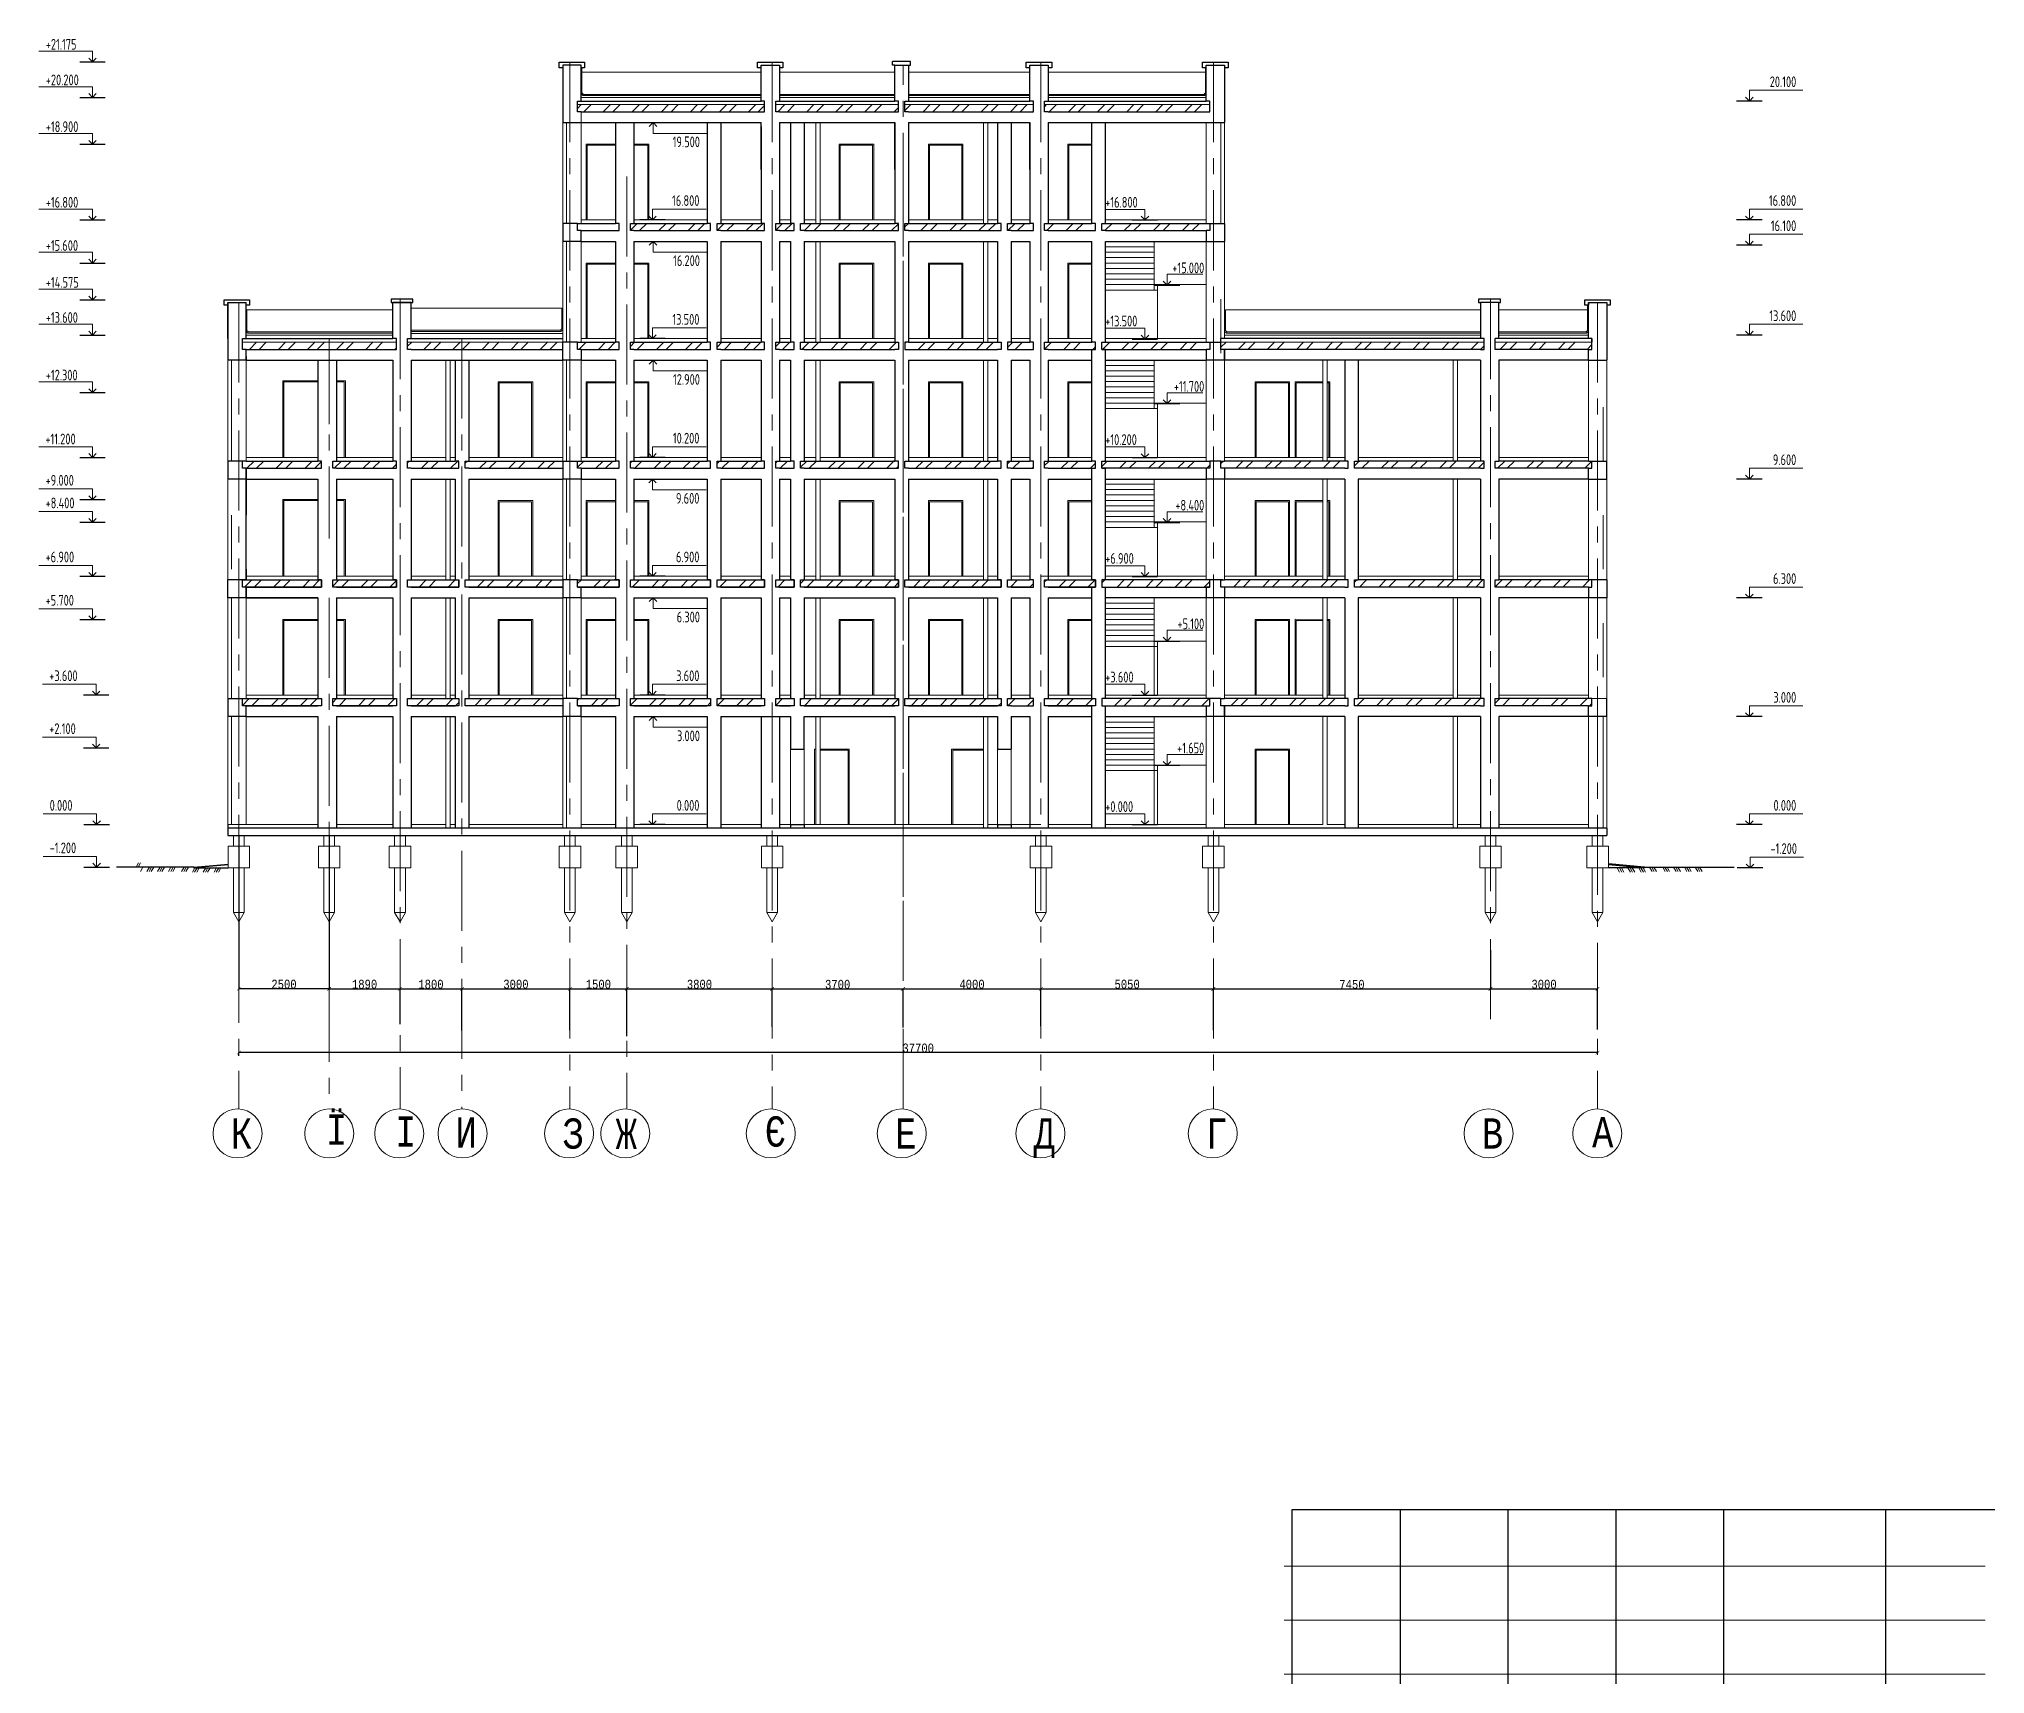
# Model space of a CAD drawing. Header units: millimetres. Extents: x -689206 to 4969298, y -1019800 to 703299.
# Drawn here: x 1081563 to 1135647, y -390512 to -345092 of the extents above; entities that cross this region are included whole.
import ezdxf

# ---------------------------------------------------------------- set-up
doc = ezdxf.new("R2010")
doc.units = ezdxf.units.MM
doc.linetypes.add('осеваяX2', pattern=[101.6, 63.5, -12.7, 12.7, -12.7])
doc.layers.add('РАЗМЕРЫ', color=7, linetype='Continuous', lineweight=9)
doc.layers.add('Штамп', color=7, linetype='Continuous', lineweight=5)
for name, color, linetype in [('разрез1-1', 7, 'Continuous'), ('разрез2-2', 7, 'Continuous'), ('сетка', 104, 'Continuous')]:
    doc.layers.add(name, color=color, linetype=linetype)
doc.styles.add('Аннотативный', font='isocteur.ttf', dxfattribs={"width": 0.7, "height": 250})
doc.dimstyles.new('Аннотативный', dxfattribs={"dimscale": 0, "dimtxt": 250, "dimasz": 100, "dimexe": 1.25, "dimexo": 0.625, "dimtad": 1, "dimdec": 0, "dimtxsty": 'Аннотативный', "dimblk": 'ARCHTICK', "dimcen": 2.5, "dimadec": 0, "dimazin": 0, "dimtfac": 1, "dimtdec": 0, "dimtmove": 0, "dimatfit": 3, "dimfxl": 1, "dimarcsym": 0})
pattern_1 = [(45, (279532, 273808.64), (-404.11153, 404.11153), []), (45, (279801.4, 273808.64), (-404.11153, 404.11153), [])]

msp = doc.modelspace()

# ---------------------------------------------------------------- texts
at = {"layer": 'РАЗМЕРЫ', "lineweight": 5, "ltscale": 35, "char_height": 841.3, "width": 7009.377, "attachment_point": 1, "style": 'Аннотативный'}
for s, insert in [('Ї', (1089540.4, -374968.6)), ('К', (1086898.8, -375076.4)), ('І', (1091461.6, -375020.8)), ('И', (1093141.8, -375047)), ('З', (1096111.6, -375076.9)), ('Ж', (1097590.8, -375088)), ('Є', (1101735.2, -375020.8)), ('Е', (1105356.8, -375076.2)), ('Д', (1109208.8, -375077.2)), ('Г', (1113997.7, -375077)), ('В', (1121664.7, -375075.2)), ('А', (1124726.6, -375039.8))]:
    msp.add_mtext(s, dxfattribs=dict(at, insert=insert))
at = {"layer": 'разрез1-1', "lineweight": 30, "char_height": 297.819, "width": 1508.774, "style": 'Аннотативный'}
for s, insert, attachment_point in [('{\\fISOCPEUR|b0|i0|c204|p34;+21.175\\fISOCPEUR|b0|i0|c0|p34; }', (1081754.6, -345091.8), 1), ('{\\fISOCPEUR|b0|i0|c204|p34;+20.200\\fISOCPEUR|b0|i0|c0|p34; }', (1081754.6, -346080.8), 1), ('{\\fISOCPEUR|b0|i0|c204|p34;20.100\\fISOCPEUR|b0|i0|c0|p34; }', (1130399.6, -346132.7), 3), ('{\\fISOCPEUR|b0|i0|c204|p34;+18.900\\fISOCPEUR|b0|i0|c0|p34; }', (1081754.6, -347380.8), 1), ('{\\fISOCPEUR|b0|i0|c204|p34;19.500\\fISOCPEUR|b0|i0|c0|p34; }', (1099932.3, -348099.6), 9), ('{\\fISOCPEUR|b0|i0|c204|p34;+16.800\\fISOCPEUR|b0|i0|c0|p34; }', (1081754.6, -349480.8), 1), ('{\\fISOCPEUR|b0|i0|c204|p34;16.800\\fISOCPEUR|b0|i0|c0|p34; }', (1099918.2, -349432.7), 3), ('{\\fISOCPEUR|b0|i0|c204|p34;16.800\\fISOCPEUR|b0|i0|c0|p34; }', (1130399.6, -349432.7), 3), ('{\\fISOCPEUR|b0|i0|c204|p34;16.100\\fISOCPEUR|b0|i0|c0|p34; }', (1130399.6, -350132.7), 3), ('{\\fISOCPEUR|b0|i0|c204|p34;+15.600\\fISOCPEUR|b0|i0|c0|p34; }', (1081754.6, -350680.8), 1), ('{\\fISOCPEUR|b0|i0|c204|p34;16.200\\fISOCPEUR|b0|i0|c0|p34; }', (1099932.3, -351399.6), 9), ('{\\fISOCPEUR|b0|i0|c204|p34;+14.575\\fISOCPEUR|b0|i0|c0|p34; }', (1081754.6, -351705.8), 1), ('{\\fISOCPEUR|b0|i0|c204|p34;+13.600\\fISOCPEUR|b0|i0|c0|p34; }', (1081754.6, -352680.8), 1), ('{\\fISOCPEUR|b0|i0|c204|p34;13.500\\fISOCPEUR|b0|i0|c0|p34; }', (1099918.2, -352732.7), 3), ('{\\fISOCPEUR|b0|i0|c204|p34;13.600\\fISOCPEUR|b0|i0|c0|p34; }', (1130399.6, -352632.7), 3), ('{\\fISOCPEUR|b0|i0|c204|p34;+12.300\\fISOCPEUR|b0|i0|c0|p34; }', (1081754.6, -354280.8), 1), ('{\\fISOCPEUR|b0|i0|c204|p34;12.900\\fISOCPEUR|b0|i0|c0|p34; }', (1099932.3, -354699.6), 9), ('{\\fISOCPEUR|b0|i0|c204|p34;+11.200\\fISOCPEUR|b0|i0|c0|p34; }', (1081742.9, -356056.2), 1), ('{\\fISOCPEUR|b0|i0|c204|p34;10.200\\fISOCPEUR|b0|i0|c0|p34; }', (1099918.2, -356032.7), 3), ('{\\fISOCPEUR|b0|i0|c204|p34;9.600\\fISOCPEUR|b0|i0|c0|p34; }', (1130399.6, -356632.7), 3), ('{\\fISOCPEUR|b0|i0|c204|p34;+9.000\\fISOCPEUR|b0|i0|c0|p34; }', (1081748.5, -357202.7), 1), ('{\\fISOCPEUR|b0|i0|c204|p34;+8.400\\fISOCPEUR|b0|i0|c0|p34; }', (1081748.5, -357832.7), 1), ('{\\fISOCPEUR|b0|i0|c204|p34;9.600\\fISOCPEUR|b0|i0|c0|p34; }', (1099918.2, -358001.8), 9), ('{\\fISOCPEUR|b0|i0|c204|p34;+6.900\\fISOCPEUR|b0|i0|c0|p34; }', (1081748.5, -359332.7), 1), ('{\\fISOCPEUR|b0|i0|c204|p34;6.900\\fISOCPEUR|b0|i0|c0|p34; }', (1099918.2, -359332.7), 3), ('{\\fISOCPEUR|b0|i0|c204|p34;6.300\\fISOCPEUR|b0|i0|c0|p34; }', (1130399.6, -359932.7), 3), ('{\\fISOCPEUR|b0|i0|c204|p34;+5.700\\fISOCPEUR|b0|i0|c0|p34; }', (1081748.5, -360534.9), 1), ('{\\fISOCPEUR|b0|i0|c204|p34;6.300\\fISOCPEUR|b0|i0|c0|p34; }', (1099932.3, -361299.6), 9), ('{\\fISOCPEUR|b0|i0|c204|p34;+3.600\\fISOCPEUR|b0|i0|c0|p34; }', (1081850.4, -362632.2), 1), ('{\\fISOCPEUR|b0|i0|c204|p34;3.600\\fISOCPEUR|b0|i0|c0|p34; }', (1099918.2, -362632.7), 3), ('{\\fISOCPEUR|b0|i0|c204|p34;3.000\\fISOCPEUR|b0|i0|c0|p34; }', (1130399.6, -363232.7), 3), ('{\\fISOCPEUR|b0|i0|c204|p34;+2.100\\fISOCPEUR|b0|i0|c0|p34; }', (1081850.4, -364102.7), 1), ('{\\fISOCPEUR|b0|i0|c204|p34;3.000\\fISOCPEUR|b0|i0|c0|p34; }', (1099932.3, -364599.6), 9), ('{\\fISOCPEUR|b0|i0|c204|p34;0.000\\fISOCPEUR|b0|i0|c0|p34; }', (1081862, -366232.7), 1), ('{\\fISOCPEUR|b0|i0|c204|p34;0.000\\fISOCPEUR|b0|i0|c0|p34; }', (1099918.2, -366232.7), 3), ('{\\fISOCPEUR|b0|i0|c204|p34;0.000\\fISOCPEUR|b0|i0|c0|p34; }', (1130399.6, -366232.7), 3), ('{\\fISOCPEUR|b0|i0|c204|p34;-1.200\\fISOCPEUR|b0|i0|c0|p34; }', (1081862, -367412.7), 1), ('{\\fISOCPEUR|b0|i0|c204|p34;-1.200\\fISOCPEUR|b0|i0|c0|p34; }', (1130419.1, -367433.4), 3)]:
    msp.add_mtext(s, dxfattribs=dict(at, insert=insert, attachment_point=attachment_point))
at = {"layer": 'разрез2-2', "lineweight": 30, "char_height": 297.819, "width": 1508.774, "style": 'Аннотативный'}
for s, insert, attachment_point in [('{\\fISOCPEUR|b0|i0|c204|p34;+16.800\\fISOCPEUR|b0|i0|c0|p34; }', (1111196.1, -349479.3), 1), ('{\\fISOCPEUR|b0|i0|c204|p34;+15.000\\fISOCPEUR|b0|i0|c0|p34; }', (1113947.3, -351301.4), 3), ('{\\fISOCPEUR|b0|i0|c204|p34;+13.500\\fISOCPEUR|b0|i0|c0|p34; }', (1111196.1, -352779.3), 1), ('{\\fISOCPEUR|b0|i0|c204|p34;+11.700\\fISOCPEUR|b0|i0|c0|p34; }', (1113947.3, -354595.1), 3), ('{\\fISOCPEUR|b0|i0|c204|p34;+10.200\\fISOCPEUR|b0|i0|c0|p34; }', (1111196.1, -356073), 1), ('{\\fISOCPEUR|b0|i0|c204|p34;+8.400\\fISOCPEUR|b0|i0|c0|p34; }', (1113947.3, -357895.1), 3), ('{\\fISOCPEUR|b0|i0|c204|p34;+6.900\\fISOCPEUR|b0|i0|c0|p34; }', (1111196.1, -359373), 1), ('{\\fISOCPEUR|b0|i0|c204|p34;+5.100\\fISOCPEUR|b0|i0|c0|p34; }', (1113947.3, -361190), 3), ('{\\fISOCPEUR|b0|i0|c204|p34;+3.600\\fISOCPEUR|b0|i0|c0|p34; }', (1111196.1, -362667.9), 1), ('{\\fISOCPEUR|b0|i0|c204|p34;+1.650\\fISOCPEUR|b0|i0|c0|p34; }', (1113947.3, -364640), 3), ('{\\fISOCPEUR|b0|i0|c204|p34;+0.000\\fISOCPEUR|b0|i0|c0|p34; }', (1111196.1, -366267.9), 1)]:
    msp.add_mtext(s, dxfattribs=dict(at, insert=insert, attachment_point=attachment_point))

# ---------------------------------------------------------------- blocks, each defined once
blk = doc.blocks.new('_ArchTick')
at = {"color": 0, "linetype": 'ByBlock', "const_width": 0.15}
blk.add_lwpolyline([(-0.5, -0.5), (0.5, 0.5)], dxfattribs=at)
blk = doc.blocks.new('*D4450')
at = {"layer": 'Defpoints', "color": 0, "lineweight": 30, "ltscale": 35, "transparency": 16777216}
for p in [(1087118, -367216), (1089628, -367216), (1087118, -371477)]:
    blk.add_point(p, dxfattribs=at)
at = {"layer": 'РАЗМЕРЫ', "color": 0, "lineweight": -2, "ltscale": 35, "transparency": 16777216}
for p, q in [((1087118, -367217), (1087118, -371478)), ((1089628, -367217), (1089628, -371478)), ((1089628, -371477), (1087118, -371477))]:
    blk.add_line(p, q, dxfattribs=at)
at = {"layer": 'РАЗМЕРЫ', "color": 0, "lineweight": -2, "ltscale": 35, "transparency": 16777216, "xscale": 100, "yscale": 100, "zscale": 100, "rotation": 180}
blk.add_blockref('_ArchTick', (1087118, -371477), dxfattribs=at)
at = {"layer": 'РАЗМЕРЫ', "color": 0, "lineweight": -2, "ltscale": 35, "transparency": 16777216, "xscale": 100, "yscale": 100, "zscale": 100}
blk.add_blockref('_ArchTick', (1089628, -371477), dxfattribs=at)
at = {"layer": 'РАЗМЕРЫ', "color": 0, "lineweight": 5, "ltscale": 35, "transparency": 16777216, "insert": (1088373, -371351), "char_height": 250, "width": 665, "attachment_point": 5, "style": 'Аннотативный'}
blk.add_mtext('2500', dxfattribs=at)
blk = doc.blocks.new('*D4451')
at = {"layer": 'Defpoints', "color": 0, "lineweight": 30, "ltscale": 35, "transparency": 16777216}
for p in [(1089628, -371478), (1091598, -371478), (1091598, -372460)]:
    blk.add_point(p, dxfattribs=at)
at = {"layer": 'РАЗМЕРЫ', "color": 0, "lineweight": -2, "ltscale": 35, "transparency": 16777216}
for p, q in [((1089628, -371477), (1089628, -371477)), ((1089628, -371478), (1091598, -371478)), ((1091598, -372459), (1091598, -371477))]:
    blk.add_line(p, q, dxfattribs=at)
at = {"layer": 'РАЗМЕРЫ', "color": 0, "lineweight": -2, "ltscale": 35, "transparency": 16777216, "xscale": 100, "yscale": 100, "zscale": 100, "rotation": 180}
blk.add_blockref('_ArchTick', (1089628, -371478), dxfattribs=at)
at = {"layer": 'РАЗМЕРЫ', "color": 0, "lineweight": -2, "ltscale": 35, "transparency": 16777216, "xscale": 100, "yscale": 100, "zscale": 100}
blk.add_blockref('_ArchTick', (1091598, -371478), dxfattribs=at)
at = {"layer": 'РАЗМЕРЫ', "color": 0, "lineweight": 5, "ltscale": 35, "transparency": 16777216, "insert": (1090613, -371352), "char_height": 250, "attachment_point": 5, "style": 'Аннотативный'}
blk.add_mtext('1890', dxfattribs=at)
blk = doc.blocks.new('*D4452')
at = {"layer": 'Defpoints', "color": 0, "lineweight": 30, "ltscale": 35, "transparency": 16777216}
for p in [(1091598, -371478), (1093318, -371478), (1093318, -372637)]:
    blk.add_point(p, dxfattribs=at)
at = {"layer": 'РАЗМЕРЫ', "color": 0, "lineweight": -2, "ltscale": 35, "transparency": 16777216}
for p, q in [((1091598, -371477), (1091598, -371477)), ((1091598, -371478), (1093318, -371478)), ((1093318, -372636), (1093318, -371477))]:
    blk.add_line(p, q, dxfattribs=at)
at = {"layer": 'РАЗМЕРЫ', "color": 0, "lineweight": -2, "ltscale": 35, "transparency": 16777216, "xscale": 100, "yscale": 100, "zscale": 100, "rotation": 180}
blk.add_blockref('_ArchTick', (1091598, -371478), dxfattribs=at)
at = {"layer": 'РАЗМЕРЫ', "color": 0, "lineweight": -2, "ltscale": 35, "transparency": 16777216, "xscale": 100, "yscale": 100, "zscale": 100}
blk.add_blockref('_ArchTick', (1093318, -371478), dxfattribs=at)
at = {"layer": 'РАЗМЕРЫ', "color": 0, "lineweight": 5, "ltscale": 35, "transparency": 16777216, "insert": (1092458, -371352), "char_height": 250, "attachment_point": 5, "style": 'Аннотативный'}
blk.add_mtext('1800', dxfattribs=at)
blk = doc.blocks.new('*D4453')
at = {"layer": 'Defpoints', "color": 0, "lineweight": 30, "ltscale": 35, "transparency": 16777216}
for p in [(1093318, -371478), (1096320, -371478), (1096320, -372624)]:
    blk.add_point(p, dxfattribs=at)
at = {"layer": 'РАЗМЕРЫ', "color": 0, "lineweight": -2, "ltscale": 35, "transparency": 16777216}
for p, q in [((1093318, -371477), (1093318, -371477)), ((1093318, -371478), (1096320, -371478)), ((1096320, -372623), (1096320, -371477))]:
    blk.add_line(p, q, dxfattribs=at)
at = {"layer": 'РАЗМЕРЫ', "color": 0, "lineweight": -2, "ltscale": 35, "transparency": 16777216, "xscale": 100, "yscale": 100, "zscale": 100, "rotation": 180}
blk.add_blockref('_ArchTick', (1093318, -371478), dxfattribs=at)
at = {"layer": 'РАЗМЕРЫ', "color": 0, "lineweight": -2, "ltscale": 35, "transparency": 16777216, "xscale": 100, "yscale": 100, "zscale": 100}
blk.add_blockref('_ArchTick', (1096320, -371478), dxfattribs=at)
at = {"layer": 'РАЗМЕРЫ', "color": 0, "lineweight": 5, "ltscale": 35, "transparency": 16777216, "insert": (1094819, -371352), "char_height": 250, "attachment_point": 5, "style": 'Аннотативный'}
blk.add_mtext('3000', dxfattribs=at)
blk = doc.blocks.new('*D4454')
at = {"layer": 'Defpoints', "color": 0, "lineweight": 30, "ltscale": 35, "transparency": 16777216}
for p in [(1096320, -371478), (1097900, -371478), (1097900, -372793)]:
    blk.add_point(p, dxfattribs=at)
at = {"layer": 'РАЗМЕРЫ', "color": 0, "lineweight": -2, "ltscale": 35, "transparency": 16777216}
for p, q in [((1096320, -371477), (1096320, -371477)), ((1096320, -371478), (1097900, -371478)), ((1097900, -372792), (1097900, -371477))]:
    blk.add_line(p, q, dxfattribs=at)
at = {"layer": 'РАЗМЕРЫ', "color": 0, "lineweight": -2, "ltscale": 35, "transparency": 16777216, "xscale": 100, "yscale": 100, "zscale": 100, "rotation": 180}
blk.add_blockref('_ArchTick', (1096320, -371478), dxfattribs=at)
at = {"layer": 'РАЗМЕРЫ', "color": 0, "lineweight": -2, "ltscale": 35, "transparency": 16777216, "xscale": 100, "yscale": 100, "zscale": 100}
blk.add_blockref('_ArchTick', (1097900, -371478), dxfattribs=at)
at = {"layer": 'РАЗМЕРЫ', "color": 0, "lineweight": 5, "ltscale": 35, "transparency": 16777216, "insert": (1097110, -371352), "char_height": 250, "attachment_point": 5, "style": 'Аннотативный'}
blk.add_mtext('1500', dxfattribs=at)
blk = doc.blocks.new('*D4455')
at = {"layer": 'Defpoints', "color": 0, "lineweight": 30, "ltscale": 35, "transparency": 16777216}
for p in [(1097900, -371478), (1101940, -371478), (1101940, -372535)]:
    blk.add_point(p, dxfattribs=at)
at = {"layer": 'РАЗМЕРЫ', "color": 0, "lineweight": -2, "ltscale": 35, "transparency": 16777216}
for p, q in [((1097900, -371477), (1097900, -371477)), ((1097900, -371478), (1101940, -371478)), ((1101940, -372535), (1101940, -371477))]:
    blk.add_line(p, q, dxfattribs=at)
at = {"layer": 'РАЗМЕРЫ', "color": 0, "lineweight": -2, "ltscale": 35, "transparency": 16777216, "xscale": 100, "yscale": 100, "zscale": 100, "rotation": 180}
blk.add_blockref('_ArchTick', (1097900, -371478), dxfattribs=at)
at = {"layer": 'РАЗМЕРЫ', "color": 0, "lineweight": -2, "ltscale": 35, "transparency": 16777216, "xscale": 100, "yscale": 100, "zscale": 100}
blk.add_blockref('_ArchTick', (1101940, -371478), dxfattribs=at)
at = {"layer": 'РАЗМЕРЫ', "color": 0, "lineweight": 5, "ltscale": 35, "transparency": 16777216, "insert": (1099920, -371352), "char_height": 250, "attachment_point": 5, "style": 'Аннотативный'}
blk.add_mtext('3800', dxfattribs=at)
blk = doc.blocks.new('*D4456')
at = {"layer": 'Defpoints', "color": 0, "lineweight": 30, "ltscale": 35, "transparency": 16777216}
for p in [(1101940, -371478), (1105580, -371482), (1105580, -372550)]:
    blk.add_point(p, dxfattribs=at)
at = {"layer": 'РАЗМЕРЫ', "color": 0, "lineweight": -2, "ltscale": 35, "transparency": 16777216}
for p, q in [((1101940, -371478), (1101940, -371483)), ((1101940, -371482), (1105580, -371482)), ((1105580, -372550), (1105580, -371480))]:
    blk.add_line(p, q, dxfattribs=at)
at = {"layer": 'РАЗМЕРЫ', "color": 0, "lineweight": -2, "ltscale": 35, "transparency": 16777216, "xscale": 100, "yscale": 100, "zscale": 100, "rotation": 180}
blk.add_blockref('_ArchTick', (1101940, -371482), dxfattribs=at)
at = {"layer": 'РАЗМЕРЫ', "color": 0, "lineweight": -2, "ltscale": 35, "transparency": 16777216, "xscale": 100, "yscale": 100, "zscale": 100}
blk.add_blockref('_ArchTick', (1105580, -371482), dxfattribs=at)
at = {"layer": 'РАЗМЕРЫ', "color": 0, "lineweight": 5, "ltscale": 35, "transparency": 16777216, "insert": (1103760, -371356), "char_height": 250, "attachment_point": 5, "style": 'Аннотативный'}
blk.add_mtext('3700', dxfattribs=at)
blk = doc.blocks.new('*D4457')
at = {"layer": 'Defpoints', "color": 0, "lineweight": 30, "ltscale": 35, "transparency": 16777216}
for p in [(1105580, -371478), (1109408, -371478), (1109408, -372517)]:
    blk.add_point(p, dxfattribs=at)
at = {"layer": 'РАЗМЕРЫ', "color": 0, "lineweight": -2, "ltscale": 35, "transparency": 16777216}
for p, q in [((1105580, -371477), (1105580, -371477)), ((1105580, -371478), (1109408, -371478)), ((1109408, -372516), (1109408, -371477))]:
    blk.add_line(p, q, dxfattribs=at)
at = {"layer": 'РАЗМЕРЫ', "color": 0, "lineweight": -2, "ltscale": 35, "transparency": 16777216, "xscale": 100, "yscale": 100, "zscale": 100, "rotation": 180}
blk.add_blockref('_ArchTick', (1105580, -371478), dxfattribs=at)
at = {"layer": 'РАЗМЕРЫ', "color": 0, "lineweight": -2, "ltscale": 35, "transparency": 16777216, "xscale": 100, "yscale": 100, "zscale": 100}
blk.add_blockref('_ArchTick', (1109408, -371478), dxfattribs=at)
at = {"layer": 'РАЗМЕРЫ', "color": 0, "lineweight": 5, "ltscale": 35, "transparency": 16777216, "insert": (1107494, -371352), "char_height": 250, "attachment_point": 5, "style": 'Аннотативный'}
blk.add_mtext('4000', dxfattribs=at)
blk = doc.blocks.new('*D4458')
at = {"layer": 'Defpoints', "color": 0, "lineweight": 30, "ltscale": 35, "transparency": 16777216}
for p in [(1109408, -371478), (1114202, -371478), (1114202, -372624)]:
    blk.add_point(p, dxfattribs=at)
at = {"layer": 'РАЗМЕРЫ', "color": 0, "lineweight": -2, "ltscale": 35, "transparency": 16777216}
for p, q in [((1109408, -371477), (1109408, -371477)), ((1109408, -371478), (1114202, -371478)), ((1114202, -372623), (1114202, -371477))]:
    blk.add_line(p, q, dxfattribs=at)
at = {"layer": 'РАЗМЕРЫ', "color": 0, "lineweight": -2, "ltscale": 35, "transparency": 16777216, "xscale": 100, "yscale": 100, "zscale": 100, "rotation": 180}
blk.add_blockref('_ArchTick', (1109408, -371478), dxfattribs=at)
at = {"layer": 'РАЗМЕРЫ', "color": 0, "lineweight": -2, "ltscale": 35, "transparency": 16777216, "xscale": 100, "yscale": 100, "zscale": 100}
blk.add_blockref('_ArchTick', (1114202, -371478), dxfattribs=at)
at = {"layer": 'РАЗМЕРЫ', "color": 0, "lineweight": 5, "ltscale": 35, "transparency": 16777216, "insert": (1111805, -371352), "char_height": 250, "attachment_point": 5, "style": 'Аннотативный'}
blk.add_mtext('5050', dxfattribs=at)
blk = doc.blocks.new('*D4459')
at = {"layer": 'Defpoints', "color": 0, "lineweight": 30, "ltscale": 35, "transparency": 16777216}
for p in [(1121902, -370404), (1114202, -371478), (1121902, -371481)]:
    blk.add_point(p, dxfattribs=at)
at = {"layer": 'РАЗМЕРЫ', "color": 0, "lineweight": -2, "ltscale": 35, "transparency": 16777216}
for p, q in [((1121902, -370405), (1121902, -371483)), ((1114202, -371478), (1114202, -371483)), ((1114202, -371481), (1121902, -371481))]:
    blk.add_line(p, q, dxfattribs=at)
at = {"layer": 'РАЗМЕРЫ', "color": 0, "lineweight": -2, "ltscale": 35, "transparency": 16777216, "xscale": 100, "yscale": 100, "zscale": 100, "rotation": 180}
blk.add_blockref('_ArchTick', (1114202, -371481), dxfattribs=at)
at = {"layer": 'РАЗМЕРЫ', "color": 0, "lineweight": -2, "ltscale": 35, "transparency": 16777216, "xscale": 100, "yscale": 100, "zscale": 100}
blk.add_blockref('_ArchTick', (1121902, -371481), dxfattribs=at)
at = {"layer": 'РАЗМЕРЫ', "color": 0, "lineweight": 5, "ltscale": 35, "transparency": 16777216, "insert": (1118052, -371356), "char_height": 250, "attachment_point": 5, "style": 'Аннотативный'}
blk.add_mtext('7450', dxfattribs=at)
blk = doc.blocks.new('*D4460')
at = {"layer": 'Defpoints', "color": 0, "lineweight": 30, "ltscale": 35, "transparency": 16777216}
for p in [(1121902, -371478), (1124877, -371478), (1124877, -372613)]:
    blk.add_point(p, dxfattribs=at)
at = {"layer": 'РАЗМЕРЫ', "color": 0, "lineweight": -2, "ltscale": 35, "transparency": 16777216}
for p, q in [((1121902, -371477), (1121902, -371477)), ((1121902, -371478), (1124877, -371478)), ((1124877, -372612), (1124877, -371477))]:
    blk.add_line(p, q, dxfattribs=at)
at = {"layer": 'РАЗМЕРЫ', "color": 0, "lineweight": -2, "ltscale": 35, "transparency": 16777216, "xscale": 100, "yscale": 100, "zscale": 100, "rotation": 180}
blk.add_blockref('_ArchTick', (1121902, -371478), dxfattribs=at)
at = {"layer": 'РАЗМЕРЫ', "color": 0, "lineweight": -2, "ltscale": 35, "transparency": 16777216, "xscale": 100, "yscale": 100, "zscale": 100}
blk.add_blockref('_ArchTick', (1124877, -371478), dxfattribs=at)
at = {"layer": 'РАЗМЕРЫ', "color": 0, "lineweight": 5, "ltscale": 35, "transparency": 16777216, "insert": (1123390, -371352), "char_height": 250, "attachment_point": 5, "style": 'Аннотативный'}
blk.add_mtext('3000', dxfattribs=at)
blk = doc.blocks.new('*D4461')
at = {"layer": 'Defpoints', "color": 0, "lineweight": 30, "ltscale": 35, "transparency": 16777216}
for p in [(1087118, -373250), (1087118, -373341), (1124877, -373250)]:
    blk.add_point(p, dxfattribs=at)
at = {"layer": 'РАЗМЕРЫ', "color": 0, "lineweight": -2, "ltscale": 35, "transparency": 16777216}
for p, q in [((1087118, -373340), (1087118, -373249)), ((1124877, -373250), (1087118, -373250)), ((1124877, -373251), (1124877, -373252))]:
    blk.add_line(p, q, dxfattribs=at)
at = {"layer": 'РАЗМЕРЫ', "color": 0, "lineweight": -2, "ltscale": 35, "transparency": 16777216, "xscale": 100, "yscale": 100, "zscale": 100, "rotation": 180}
blk.add_blockref('_ArchTick', (1087118, -373250), dxfattribs=at)
at = {"layer": 'РАЗМЕРЫ', "color": 0, "lineweight": -2, "ltscale": 35, "transparency": 16777216, "xscale": 100, "yscale": 100, "zscale": 100}
blk.add_blockref('_ArchTick', (1124877, -373250), dxfattribs=at)
at = {"layer": 'РАЗМЕРЫ', "color": 0, "lineweight": 5, "ltscale": 35, "transparency": 16777216, "insert": (1105998, -373125), "char_height": 250, "attachment_point": 5, "style": 'Аннотативный'}
blk.add_mtext('37700', dxfattribs=at)

# ---------------------------------------------------------------- dimensions: what is measured, and where the dimension line sits
at = {"layer": 'РАЗМЕРЫ', "lineweight": 5, "ltscale": 35}
for base, p1, p2, text, picture, middle in [((1087118.4, -371476.6), (1089628.4, -367216.1), (1087118.4, -367216.1), '2500', '*D4450', (1088373.4, -371476.6)), ((1121902, -371481.3), (1114202.4, -371477.8), (1121902, -370404.2), '7450', '*D4459', (1118052.2, -371481.3)), ((1105580.4, -371481.7), (1101939.9, -371477.8), (1105580.4, -372550.5), '3700', '*D4456', (1103760.2, -371481.7))]:
    dim = msp.add_linear_dim(base=base, p1=p1, p2=p2, text=text, dimstyle='Аннотативный', dxfattribs=at)
    dim.commit()
    dim.dimension.update_dxf_attribs({"geometry": picture, "text_midpoint": middle, "dimtype": 160})
for base, p1, p2, text, picture, middle in [((1091597.9, -371477.8), (1089628.4, -371477.8), (1091597.9, -372459.7), '1890', '*D4451', (1090613.2, -371352.2)), ((1093318.4, -371477.8), (1091597.9, -371477.8), (1093318.4, -372636.7), '1800', '*D4452', (1092458.2, -371352.2)), ((1096319.9, -371477.8), (1093318.4, -371477.8), (1096319.9, -372624.1), '3000', '*D4453', (1094819.2, -371352.2)), ((1097900, -371477.8), (1096319.9, -371477.8), (1097900, -372792.5), '1500', '*D4454', (1097110, -371352.2)), ((1101939.9, -371477.8), (1097900, -371477.8), (1101939.9, -372535.2), '3800', '*D4455', (1099920, -371352.2)), ((1109407.9, -371477.8), (1105580.4, -371477.8), (1109407.9, -372516.8), '4000', '*D4457', (1107494.2, -371352.2)), ((1114202.4, -371477.8), (1109407.9, -371477.8), (1114202.4, -372624.1), '5050', '*D4458', (1111805.2, -371352.2)), ((1124877.4, -371477.8), (1121902, -371477.8), (1124877.4, -372613), '3000', '*D4460', (1123389.7, -371352.2)), ((1087118.4, -373250.3), (1124877.4, -373250.3), (1087118.4, -373341.1), '37700', '*D4461', (1105997.9, -373124.6))]:
    dim = msp.add_linear_dim(base=base, p1=p1, p2=p2, text=text, dimstyle='Аннотативный', dxfattribs=at)
    dim.commit()
    dim.dimension.update_dxf_attribs({"geometry": picture, "text_midpoint": middle})

# ---------------------------------------------------------------- hatches: boundary and pattern name
at = {"layer": 'РАЗМЕРЫ', "lineweight": 9, "ltscale": 35}
h = msp.add_hatch(dxfattribs=at)
h.set_pattern_fill('ANSI32', color=256, scale=60)
h.set_pattern_definition(pattern_1)
h.paths.add_polyline_path([(1089628.4, -353516.1), (1087218.4, -353516.1), (1087218.4, -353716.1), (1087318.4, -353716.1), (1089628.4, -353716.1)])
h.paths.add_polyline_path([(1091497.9, -353516.1), (1089628.4, -353516.1), (1089628.4, -353716.1), (1091397.9, -353716.1), (1091497.9, -353716.1)])
h.paths.add_polyline_path([(1093318.4, -353516.1), (1091807.9, -353516.1), (1091807.9, -353716.1), (1091907.9, -353716.1), (1093318.4, -353716.1)])
h.paths.add_polyline_path([(1096119.9, -353516.1), (1093318.4, -353516.1), (1093318.4, -353716.1), (1096119.9, -353716.1)])
h.paths.add_polyline_path([(1097690, -353516.1), (1097590, -353516.1), (1096629.9, -353516.1), (1096529.9, -353516.1), (1096529.9, -353716.1), (1096629.9, -353716.1), (1097590, -353716.1), (1097690, -353716.1)])
h.paths.add_polyline_path([(1100229.9, -353516.1), (1100129.9, -353516.1), (1098100, -353516.1), (1098000, -353516.1), (1098000, -353716.1), (1098100, -353716.1), (1100129.9, -353716.1), (1100229.9, -353716.1)])
h.paths.add_polyline_path([(1101729.9, -353516.1), (1101629.9, -353516.1), (1100509.9, -353516.1), (1100409.9, -353516.1), (1100409.9, -353716.1), (1100509.9, -353716.1), (1101629.9, -353716.1), (1101729.9, -353716.1)])
h.paths.add_polyline_path([(1102550.9, -353516.1), (1102450.9, -353516.1), (1102139.9, -353516.1), (1102039.9, -353516.1), (1102039.9, -353716.1), (1102139.9, -353716.1), (1102450.9, -353716.1), (1102550.9, -353716.1)])
h.paths.add_polyline_path([(1105450.4, -353516.1), (1105350.4, -353516.1), (1102830.9, -353516.1), (1102730.9, -353516.1), (1102730.9, -353716.1), (1102830.9, -353716.1), (1105350.4, -353716.1), (1105450.4, -353716.1)])
h.paths.add_polyline_path([(1108300.4, -353516.1), (1108200.4, -353516.1), (1105730.4, -353516.1), (1105630.4, -353516.1), (1105630.4, -353716.1), (1105730.4, -353716.1), (1108200.4, -353716.1), (1108300.4, -353716.1)])
h.paths.add_polyline_path([(1109199.9, -353516.1), (1109099.9, -353516.1), (1108580.4, -353516.1), (1108480.4, -353516.1), (1108480.4, -353716.1), (1109099.9, -353716.1), (1109199.9, -353716.1)])
h.paths.add_polyline_path([(1110922.4, -353516.1), (1110822.4, -353516.1), (1109609.9, -353516.1), (1109509.9, -353516.1), (1109509.9, -353716.1), (1109609.9, -353716.1), (1110822.4, -353716.1), (1110922.4, -353716.1)])
h.paths.add_polyline_path([(1114102.4, -353516.1), (1114002.4, -353516.1), (1111202.4, -353516.1), (1111102.4, -353516.1), (1111102.4, -353716.1), (1111202.4, -353716.1), (1114002.4, -353716.1), (1114102.4, -353716.1)])
h.paths.add_polyline_path([(1121722.4, -353516.1), (1114412.4, -353516.1), (1114412.4, -353716.1), (1114512.4, -353716.1), (1121622.4, -353716.1), (1121722.4, -353716.1)])
h.paths.add_polyline_path([(1124722.4, -353516.1), (1122032.4, -353516.1), (1122032.4, -353716.1), (1122132.4, -353716.1), (1124622.4, -353716.1), (1124722.4, -353716.1)])
h.paths.add_polyline_path([(1101729.9, -346916.1), (1096529.9, -346916.1), (1096529.9, -347116.1), (1096629.9, -347116.1), (1101629.9, -347116.1), (1101729.9, -347116.1)])
h.paths.add_polyline_path([(1105450.4, -346916.1), (1102039.9, -346916.1), (1102039.9, -347116.1), (1102139.9, -347116.1), (1105350.4, -347116.1), (1105450.4, -347116.1)])
h.paths.add_polyline_path([(1109199.9, -346916.1), (1105630.4, -346916.1), (1105630.4, -347116.1), (1105730.4, -347116.1), (1109099.9, -347116.1), (1109199.9, -347116.1)])
h.paths.add_polyline_path([(1114102.4, -346916.1), (1109509.9, -346916.1), (1109509.9, -347116.1), (1109609.9, -347116.1), (1114002.4, -347116.1), (1114102.4, -347116.1)])
h.paths.add_polyline_path([(1110922.4, -350216.1), (1110822.4, -350216.1), (1109609.9, -350216.1), (1109509.9, -350216.1), (1109509.9, -350416.1), (1109609.9, -350416.1), (1110822.4, -350416.1), (1110922.4, -350416.1)])
h.paths.add_polyline_path([(1109199.9, -350216.1), (1109099.9, -350216.1), (1108580.4, -350216.1), (1108480.4, -350216.1), (1108480.4, -350416.1), (1108580.4, -350416.1), (1109099.9, -350416.1), (1109199.9, -350416.1)])
h.paths.add_polyline_path([(1114102.4, -350216.1), (1114002.4, -350216.1), (1111202.4, -350216.1), (1111102.4, -350216.1), (1111102.4, -350416.1), (1111202.4, -350416.1), (1114002.4, -350416.1), (1114102.4, -350416.1)])
h.paths.add_polyline_path([(1108300.4, -350216.1), (1108200.4, -350216.1), (1105730.4, -350216.1), (1105630.4, -350216.1), (1105630.4, -350416.1), (1105730.4, -350416.1), (1108200.4, -350416.1), (1108300.4, -350416.1)])
h.paths.add_polyline_path([(1105450.4, -350216.1), (1105350.4, -350216.1), (1102830.9, -350216.1), (1102730.9, -350216.1), (1102730.9, -350416.1), (1102830.9, -350416.1), (1105350.4, -350416.1), (1105450.4, -350416.1)])
h.paths.add_polyline_path([(1102550.9, -350216.1), (1102450.9, -350216.1), (1102139.9, -350216.1), (1102039.9, -350216.1), (1102039.9, -350416.1), (1102139.9, -350416.1), (1102450.9, -350416.1), (1102550.9, -350416.1)])
h.paths.add_polyline_path([(1101729.9, -350216.1), (1101629.9, -350216.1), (1100509.9, -350216.1), (1100409.9, -350216.1), (1100409.9, -350416.1), (1100509.9, -350416.1), (1101629.9, -350416.1), (1101729.9, -350416.1)])
h.paths.add_polyline_path([(1100229.9, -350216.1), (1100129.9, -350216.1), (1098100, -350216.1), (1098000, -350216.1), (1098000, -350416.1), (1098100, -350416.1), (1100129.9, -350416.1), (1100229.9, -350416.1)])
h = msp.add_hatch(dxfattribs=at)
h.set_pattern_fill('ANSI32', color=256, scale=60)
h.set_pattern_definition(pattern_1)
h.paths.add_polyline_path([(1089418.4, -356816.1), (1089318.4, -356816.1), (1087318.4, -356816.1), (1087218.4, -356816.1), (1087218.4, -357016.1), (1087318.4, -357016.1), (1089318.4, -357016.1), (1089418.4, -357016.1)])
h.paths.add_polyline_path([(1091497.9, -356816.1), (1091397.9, -356816.1), (1089828.4, -356816.1), (1089728.4, -356816.1), (1089728.4, -357016.1), (1089828.4, -357016.1), (1091397.9, -357016.1), (1091497.9, -357016.1)])
h.paths.add_polyline_path([(1093228.4, -356816.1), (1093128.4, -356816.1), (1091907.8, -356816.1), (1091807.8, -356816.1), (1091807.8, -357016.1), (1091907.8, -357016.1), (1093128.4, -357016.1), (1093228.4, -357016.1)])
h.paths.add_polyline_path([(1096119.9, -356816.1), (1093508.4, -356816.1), (1093408.4, -356816.1), (1093408.4, -357016.1), (1093508.4, -357016.1), (1096119.9, -357016.1)])
h.paths.add_polyline_path([(1097690, -356816.1), (1097590, -356816.1), (1096629.9, -356816.1), (1096529.9, -356816.1), (1096529.9, -357016.1), (1096629.9, -357016.1), (1097590, -357016.1), (1097690, -357016.1)])
h.paths.add_polyline_path([(1100229.9, -356816.1), (1100129.9, -356816.1), (1098100, -356816.1), (1098000, -356816.1), (1098000, -357016.1), (1098100, -357016.1), (1100129.9, -357016.1), (1100229.9, -357016.1)])
h.paths.add_polyline_path([(1101729.9, -356816.1), (1101629.9, -356816.1), (1100509.9, -356816.1), (1100409.9, -356816.1), (1100409.9, -357016.1), (1100509.9, -357016.1), (1101629.9, -357016.1), (1101729.9, -357016.1)])
h.paths.add_polyline_path([(1102550.9, -356816.1), (1102450.9, -356816.1), (1102139.9, -356816.1), (1102039.9, -356816.1), (1102039.9, -357016.1), (1102139.9, -357016.1), (1102450.9, -357016.1), (1102550.9, -357016.1)])
h.paths.add_polyline_path([(1105450.4, -356816.1), (1105311.3, -356816.1), (1102830.9, -356816.1), (1102730.9, -356816.1), (1102730.9, -357016.1), (1102830.9, -357016.1), (1105350.4, -357016.1), (1105450.4, -357016.1)])
h.paths.add_polyline_path([(1108300.4, -356816.1), (1108200.4, -356816.1), (1105730.4, -356816.1), (1105630.4, -356816.1), (1105630.4, -357016.1), (1105730.4, -357016.1), (1108200.4, -357016.1), (1108300.4, -357016.1)])
h.paths.add_polyline_path([(1109199.9, -356816.1), (1109099.9, -356816.1), (1108580.4, -356816.1), (1108480.4, -356816.1), (1108480.4, -357016.1), (1108580.4, -357016.1), (1109099.9, -357016.1), (1109199.9, -357016.1)])
h.paths.add_polyline_path([(1110922.4, -356816.1), (1110822.4, -356816.1), (1109609.9, -356816.1), (1109509.9, -356816.1), (1109509.9, -357016.1), (1109609.9, -357016.1), (1110822.4, -357016.1), (1110922.4, -357016.1)])
h.paths.add_polyline_path([(1114102.4, -356816.1), (1114002.4, -356816.1), (1111202.4, -356816.1), (1111102.4, -356816.1), (1111102.4, -357016.1), (1111202.4, -357016.1), (1114102.4, -357016.1)])
h.paths.add_polyline_path([(1117950.2, -356816.1), (1117850.2, -356816.1), (1114512.4, -356816.1), (1114412.4, -356816.1), (1114412.4, -357016.1), (1114512.4, -357016.1), (1117850.2, -357016.1), (1117950.2, -357016.1)])
h.paths.add_polyline_path([(1121722.4, -356816.1), (1121622.4, -356816.1), (1118223.8, -356816.1), (1118123.8, -356816.1), (1118123.8, -357016.1), (1118223.8, -357016.1), (1121622.4, -357016.1), (1121722.4, -357016.1)])
h.paths.add_polyline_path([(1124722.4, -356816.1), (1124622.4, -356816.1), (1122132.4, -356816.1), (1122032.4, -356816.1), (1122032.4, -357016.1), (1122132.4, -357016.1), (1124622.4, -357016.1), (1124722.4, -357016.1)])
h.paths.add_polyline_path([(1124722.4, -360116.1), (1122132.4, -360116.1), (1122032.4, -360116.1), (1122032.4, -360316.1), (1122132.4, -360316.1), (1124622.4, -360316.1), (1124722.4, -360316.1)])
h.paths.add_polyline_path([(1121722.4, -360116.1), (1121622.4, -360116.1), (1118223.8, -360116.1), (1118123.8, -360116.1), (1118123.8, -360316.1), (1118223.8, -360316.1), (1121622.4, -360316.1), (1121722.4, -360316.1)])
h.paths.add_polyline_path([(1117950.2, -360116.1), (1117850.2, -360116.1), (1114512.4, -360116.1), (1114412.4, -360116.1), (1114412.4, -360316.1), (1114512.4, -360316.1), (1117850.2, -360316.1), (1117950.2, -360316.1)])
h.paths.add_polyline_path([(1114102.4, -360116.1), (1114002.4, -360116.1), (1111202.4, -360116.1), (1111102.4, -360116.1), (1111102.4, -360316.1), (1114002.4, -360316.1), (1114102.4, -360316.1)])
h.paths.add_polyline_path([(1110922.4, -360116.1), (1109509.9, -360116.1), (1109509.9, -360316.1), (1110922.4, -360316.1)])
h.paths.add_polyline_path([(1109199.9, -360116.1), (1109099.9, -360116.1), (1108480.4, -360116.1), (1108480.4, -360316.1), (1109099.9, -360316.1), (1109199.9, -360316.1)])
h.paths.add_polyline_path([(1108300.4, -360116.1), (1105630.4, -360116.1), (1105630.4, -360316.1), (1108300.4, -360316.1)])
h.paths.add_polyline_path([(1105450.4, -360116.1), (1102730.9, -360116.1), (1102730.9, -360316.1), (1105450.4, -360316.1)])
h.paths.add_polyline_path([(1102550.9, -360116.1), (1102039.9, -360116.1), (1102039.9, -360316.1), (1102550.9, -360316.1)])
h.paths.add_polyline_path([(1101729.9, -360116.1), (1100409.9, -360116.1), (1100409.9, -360316.1), (1101729.9, -360316.1)])
h.paths.add_polyline_path([(1100229.9, -360116.1), (1098000, -360116.1), (1098000, -360316.1), (1100229.9, -360316.1)])
h.paths.add_polyline_path([(1097690, -360116.1), (1096529.9, -360116.1), (1096529.9, -360316.1), (1097690, -360316.1)])
h.paths.add_polyline_path([(1096119.9, -360116.1), (1093408.4, -360116.1), (1093408.4, -360316.1), (1096119.9, -360316.1)])
h.paths.add_polyline_path([(1093228.4, -360116.1), (1091807.7, -360116.1), (1091807.7, -360316.1), (1093228.4, -360316.1)])
h.paths.add_polyline_path([(1091497.9, -360116.1), (1089728.4, -360116.1), (1089728.4, -360316.1), (1091497.9, -360316.1)])
h.paths.add_polyline_path([(1089418.4, -360116.1), (1087218.4, -360116.1), (1087218.4, -360316.1), (1089418.4, -360316.1)])
h.paths.add_polyline_path([(1089418.4, -363416.1), (1087218.4, -363416.1), (1087218.4, -363616.1), (1089418.4, -363616.1)])
h.paths.add_polyline_path([(1091497.9, -363416.1), (1089728.4, -363416.1), (1089728.4, -363616.1), (1091497.9, -363616.1)])
h.paths.add_polyline_path([(1093228.2, -363416.1), (1091807.5, -363416.1), (1091807.5, -363616.1), (1093228.2, -363616.1)])
h.paths.add_polyline_path([(1096119.9, -363416.1), (1093508.4, -363416.1), (1093408.4, -363416.1), (1093408.4, -363616.1), (1096119.9, -363616.1)])
h.paths.add_polyline_path([(1097690, -363416.1), (1096529.9, -363416.1), (1096529.9, -363616.1), (1097690, -363616.1)])
h.paths.add_polyline_path([(1100229.9, -363416.1), (1098000, -363416.1), (1098000, -363616.1), (1100229.9, -363616.1)])
h.paths.add_polyline_path([(1101729.9, -363416.1), (1100409.9, -363416.1), (1100409.9, -363616.1), (1101729.9, -363616.1)])
h.paths.add_polyline_path([(1102550.9, -363416.1), (1102039.9, -363416.1), (1102039.9, -363616.1), (1102550.9, -363616.1)])
h.paths.add_polyline_path([(1105450.4, -363416.1), (1102730.9, -363416.1), (1102730.9, -363616.1), (1105450.4, -363616.1)])
h.paths.add_polyline_path([(1108300.4, -363416.1), (1105630.4, -363416.1), (1105630.4, -363616.1), (1108300.4, -363616.1)])
h.paths.add_polyline_path([(1109199.9, -363416.1), (1109099.9, -363416.1), (1108580.4, -363416.1), (1108480.4, -363416.1), (1108480.4, -363616.1), (1108580.4, -363616.1), (1109099.9, -363616.1), (1109199.9, -363616.1)])
h.paths.add_polyline_path([(1110922.4, -363416.1), (1109509.9, -363416.1), (1109509.9, -363616.1), (1110922.4, -363616.1)])
h.paths.add_polyline_path([(1114102.4, -363416.1), (1114002.4, -363416.1), (1111202.4, -363416.1), (1111102.4, -363416.1), (1111102.4, -363616.1), (1111202.4, -363616.1), (1114002.4, -363616.1), (1114102.4, -363616.1)])
h.paths.add_polyline_path([(1117950.2, -363416.1), (1117850.2, -363416.1), (1114512.4, -363416.1), (1114412.4, -363416.1), (1114412.4, -363616.1), (1114512.4, -363616.1), (1117850.2, -363616.1), (1117950.2, -363616.1)])
h.paths.add_polyline_path([(1121722.4, -363416.1), (1121622.4, -363416.1), (1118223.8, -363416.1), (1118123.8, -363416.1), (1118123.8, -363616.1), (1118223.8, -363616.1), (1121622.4, -363616.1), (1121722.4, -363616.1)])
h.paths.add_polyline_path([(1124722.4, -363416.1), (1122132.4, -363416.1), (1122032.4, -363416.1), (1122032.4, -363616.1), (1122132.4, -363616.1), (1124622.4, -363616.1), (1124722.4, -363616.1)])

# ---------------------------------------------------------------- linework, layer by layer
at = {"layer": 'РАЗМЕРЫ', "lineweight": 30, "ltscale": 35}
for p, q in [((1096019.9, -345891.1), (1096019.9, -345741.1)), ((1096019.9, -345741.1), (1096629.3, -345741.1)), ((1096019.9, -345891.1), (1096019.9, -345814.3)), ((1096119.9, -345891.1), (1096019.9, -345891.1)), ((1096119.9, -345816.1), (1096119.9, -347416.1)), ((1096629.9, -345816.1), (1096119.9, -345816.1)), ((1096629.3, -345741.1), (1096729.3, -345741.1)), ((1096629.9, -346816.1), (1096629.9, -345816.1)), ((1096729.3, -345891.1), (1096629.9, -345891.1)), ((1096729.3, -345741.1), (1096729.3, -345891.1)), ((1101529.9, -345891.1), (1101529.9, -345741.1)), ((1101529.9, -345741.1), (1102139.3, -345741.1)), ((1101529.9, -345891.1), (1101529.9, -345814.3)), ((1101629.9, -345891.1), (1101529.9, -345891.1)), ((1101629.9, -346816.1), (1101629.9, -345816.1)), ((1101629.9, -345816.1), (1102139.9, -345816.1)), ((1102139.3, -345741.1), (1102239.3, -345741.1)), ((1102139.9, -345816.1), (1102139.9, -346816.1)), ((1102239.3, -345891.1), (1102139.9, -345891.1)), ((1102239.3, -345741.1), (1102239.3, -345891.1)), ((1105286.6, -345816.1), (1105286.6, -345716.1)), ((1105350.4, -345816.1), (1105286.6, -345816.1)), ((1105350.4, -345816.1), (1105730.4, -345816.1)), ((1108999.9, -345891.1), (1108999.9, -345741.1)), ((1108999.9, -345741.1), (1109609.3, -345741.1)), ((1108999.9, -345891.1), (1108999.9, -345814.3)), ((1109099.9, -345891.1), (1108999.9, -345891.1)), ((1109099.9, -346816.1), (1109099.9, -345816.1)), ((1109099.9, -345816.1), (1109609.9, -345816.1)), ((1109609.3, -345741.1), (1109709.3, -345741.1)), ((1109609.9, -345816.1), (1109609.9, -346816.1)), ((1109709.3, -345891.1), (1109609.9, -345891.1)), ((1109709.3, -345741.1), (1109709.3, -345891.1)), ((1113902.4, -345891.1), (1113902.4, -345741.1)), ((1113902.4, -345741.1), (1114511.7, -345741.1)), ((1113902.4, -345891.1), (1113902.4, -345814.3)), ((1114002.4, -345891.1), (1113902.4, -345891.1)), ((1114002.4, -346816.1), (1114002.4, -345816.1)), ((1114002.4, -345816.1), (1114512.4, -345816.1)), ((1114511.7, -345741.1), (1114611.7, -345741.1)), ((1114512.4, -345816.1), (1114512.4, -347416.1)), ((1114611.7, -345891.1), (1114512.4, -345891.1)), ((1114611.7, -345741.1), (1114611.7, -345891.1)), ((1096529.9, -347116.1), (1096529.9, -346816.1)), ((1096529.9, -346816.1), (1096629.9, -346816.1)), ((1096629.9, -347116.1), (1096529.9, -347116.1)), ((1096629.9, -346816.1), (1101629.9, -346816.1)), ((1096629.9, -347116.1), (1101629.9, -347116.1)), ((1101729.9, -346816.1), (1101629.9, -346816.1)), ((1101629.9, -347116.1), (1101729.9, -347116.1)), ((1101729.9, -347116.1), (1101729.9, -346816.1)), ((1102039.9, -347116.1), (1102039.9, -346816.1)), ((1102039.9, -346816.1), (1102139.9, -346816.1)), ((1102139.9, -347116.1), (1102039.9, -347116.1)), ((1102139.9, -346816.1), (1105350.4, -346816.1)), ((1102139.9, -347116.1), (1105350.4, -347116.1)), ((1105450.4, -346816.1), (1105350.4, -346816.1)), ((1105350.4, -347116.1), (1105450.4, -347116.1)), ((1105450.4, -347116.1), (1105450.4, -346816.1)), ((1105630.4, -347116.1), (1105630.4, -346816.1)), ((1105630.4, -346816.1), (1105730.4, -346816.1)), ((1105730.4, -347116.1), (1105630.4, -347116.1)), ((1105730.4, -346816.1), (1109099.9, -346816.1)), ((1105730.4, -347116.1), (1109099.9, -347116.1)), ((1109199.9, -346816.1), (1109099.9, -346816.1)), ((1109099.9, -347116.1), (1109199.9, -347116.1)), ((1109199.9, -347116.1), (1109199.9, -346816.1)), ((1109509.9, -347116.1), (1109509.9, -346816.1)), ((1109509.9, -346816.1), (1109609.9, -346816.1)), ((1109609.9, -347116.1), (1109509.9, -347116.1)), ((1109609.9, -346816.1), (1114002.4, -346816.1)), ((1109609.9, -347116.1), (1114002.4, -347116.1)), ((1114002.4, -346816.1), (1114002.4, -346716.1)), ((1114102.4, -346816.1), (1114002.4, -346816.1)), ((1114002.4, -347116.1), (1114102.4, -347116.1)), ((1114102.4, -347116.1), (1114102.4, -346816.1)), ((1096119.9, -347416.1), (1097590, -347416.1)), ((1097590, -347416.1), (1097590, -350216.1)), ((1097590, -347416.1), (1101629.9, -347416.1)), ((1098100, -347416.1), (1098100, -350216.1)), ((1100129.9, -347416.1), (1100129.9, -350216.1)), ((1100509.9, -347416.1), (1100509.9, -350216.1)), ((1101629.9, -348718), (1101629.9, -347416.1)), ((1101629.9, -347524.6), (1101629.9, -350216.1)), ((1102139.9, -347416.1), (1102139.9, -348718.1)), ((1102139.9, -347416.1), (1105350.4, -347416.1)), ((1102139.9, -347524.7), (1102139.9, -350216.1)), ((1102450.9, -347416.1), (1102450.9, -350216.1)), ((1102830.9, -347416.1), (1102830.9, -350216.1)), ((1105350.4, -347416.1), (1105350.4, -350216.1)), ((1105730.4, -347416.1), (1105730.4, -350216.1)), ((1105730.4, -347416.1), (1109099.9, -347416.1)), ((1108200.4, -347416.1), (1108200.4, -350216.1)), ((1108580.4, -347416.1), (1108580.4, -350216.1)), ((1109099.9, -347416.1), (1109099.9, -350216.1)), ((1109099.9, -348720.7), (1109099.9, -347416.1)), ((1109609.9, -347416.1), (1109609.9, -350216.1)), ((1109609.9, -347416.1), (1109609.9, -348720.9)), ((1109609.9, -347416.1), (1114512.4, -347416.1)), ((1110822.4, -350216.1), (1110822.4, -347416.1)), ((1111202.4, -350216.1), (1111202.4, -347416.1)), ((1096119.9, -350216.1), (1096119.9, -350716.1)), ((1096529.9, -350216.1), (1096119.9, -350216.1)), ((1096529.9, -350416.1), (1096529.9, -350216.1)), ((1096529.9, -350216.1), (1096629.9, -350216.1)), ((1096629.9, -350416.1), (1096529.9, -350416.1)), ((1096629.9, -350216.1), (1097590, -350216.1)), ((1096629.9, -350416.1), (1097590, -350416.1)), ((1096629.9, -350716.1), (1096629.9, -350416.1)), ((1097690, -350216.1), (1097590, -350216.1)), ((1097590, -350416.1), (1097690, -350416.1)), ((1097690, -350416.1), (1097690, -350216.1)), ((1098000, -350416.1), (1098000, -350216.1)), ((1098000, -350216.1), (1098100, -350216.1)), ((1098100, -350416.1), (1098000, -350416.1)), ((1098100, -350216.1), (1100129.9, -350216.1)), ((1098100, -350416.1), (1100129.9, -350416.1)), ((1100229.9, -350216.1), (1100129.9, -350216.1)), ((1100129.9, -350416.1), (1100229.9, -350416.1)), ((1100229.9, -350416.1), (1100229.9, -350216.1)), ((1100409.9, -350416.1), (1100409.9, -350216.1)), ((1100409.9, -350216.1), (1100509.9, -350216.1)), ((1100509.9, -350416.1), (1100409.9, -350416.1)), ((1100509.9, -350216.1), (1101629.9, -350216.1)), ((1100509.9, -350416.1), (1101629.9, -350416.1)), ((1101729.9, -350216.1), (1101629.9, -350216.1)), ((1101629.9, -350416.1), (1101729.9, -350416.1)), ((1101729.9, -350416.1), (1101729.9, -350216.1)), ((1102039.9, -350416.1), (1102039.9, -350216.1)), ((1102039.9, -350216.1), (1102139.9, -350216.1)), ((1102139.9, -350416.1), (1102039.9, -350416.1)), ((1102139.9, -350216.1), (1102450.9, -350216.1)), ((1102139.9, -350416.1), (1102450.9, -350416.1)), ((1102550.9, -350216.1), (1102450.9, -350216.1)), ((1102450.9, -350416.1), (1102550.9, -350416.1)), ((1102550.9, -350416.1), (1102550.9, -350216.1)), ((1102730.9, -350416.1), (1102730.9, -350216.1)), ((1102730.9, -350216.1), (1102830.9, -350216.1)), ((1102830.9, -350416.1), (1102730.9, -350416.1)), ((1102830.9, -350216.1), (1105350.4, -350216.1)), ((1102830.9, -350416.1), (1105350.4, -350416.1)), ((1105450.4, -350216.1), (1105350.4, -350216.1)), ((1105350.4, -350416.1), (1105450.4, -350416.1)), ((1105450.4, -350416.1), (1105450.4, -350216.1)), ((1105630.4, -350416.1), (1105630.4, -350216.1)), ((1105630.4, -350216.1), (1105730.4, -350216.1)), ((1105730.4, -350416.1), (1105630.4, -350416.1)), ((1105730.4, -350216.1), (1108200.4, -350216.1)), ((1105730.4, -350416.1), (1108200.4, -350416.1)), ((1108300.4, -350216.1), (1108200.4, -350216.1)), ((1108200.4, -350416.1), (1108300.4, -350416.1)), ((1108300.4, -350416.1), (1108300.4, -350216.1)), ((1108480.4, -350416.1), (1108480.4, -350216.1)), ((1108480.4, -350216.1), (1108580.4, -350216.1)), ((1108580.4, -350416.1), (1108480.4, -350416.1)), ((1108580.4, -350216.1), (1109099.9, -350216.1)), ((1108580.4, -350416.1), (1109099.9, -350416.1)), ((1109199.9, -350216.1), (1109099.9, -350216.1)), ((1109099.9, -350416.1), (1109199.9, -350416.1)), ((1109199.9, -350416.1), (1109199.9, -350216.1)), ((1109509.9, -350416.1), (1109509.9, -350216.1)), ((1109509.9, -350216.1), (1109609.9, -350216.1)), ((1109609.9, -350416.1), (1109509.9, -350416.1)), ((1109609.9, -350216.1), (1110822.4, -350216.1)), ((1109609.9, -350416.1), (1110822.4, -350416.1)), ((1110922.4, -350216.1), (1110822.4, -350216.1)), ((1110822.4, -350416.1), (1110922.4, -350416.1)), ((1110922.4, -350416.1), (1110922.4, -350216.1)), ((1111102.4, -350416.1), (1111102.4, -350216.1)), ((1111102.4, -350216.1), (1111202.4, -350216.1)), ((1111202.4, -350416.1), (1111102.4, -350416.1)), ((1111202.4, -350216.1), (1114002.4, -350216.1)), ((1111202.4, -350416.1), (1114002.4, -350416.1)), ((1114002.4, -350216.1), (1114102.4, -350216.1)), ((1114102.4, -350416.1), (1114002.4, -350416.1)), ((1114002.4, -350416.1), (1114002.4, -350716.1)), ((1114102.4, -350216.1), (1114102.4, -350416.1)), ((1114102.4, -350216.1), (1114512.4, -350216.1)), ((1114512.4, -350216.1), (1114512.4, -350716.1)), ((1096629.9, -350716.1), (1096119.9, -350716.1)), ((1096629.9, -350716.1), (1097590, -350716.1)), ((1097590, -350716.1), (1097590, -351716.1)), ((1097590, -350716.1), (1097590, -353516.1)), ((1098100, -350716.1), (1098100, -351716.1)), ((1098100, -350716.1), (1098100, -353516.1)), ((1098100, -350716.1), (1100129.9, -350716.1)), ((1100129.9, -350716.1), (1100129.9, -351716.1)), ((1100129.9, -350716.1), (1100129.9, -353516.1)), ((1100509.9, -350716.1), (1100509.9, -351716.1)), ((1100509.9, -350716.1), (1100509.9, -353516.1)), ((1100509.9, -350716.1), (1101629.9, -350716.1)), ((1101629.9, -350716.1), (1101629.9, -351716.1)), ((1101629.9, -350716.1), (1101629.9, -353516.1)), ((1102139.9, -350716.1), (1102139.9, -351716.1)), ((1102139.9, -350716.1), (1102139.9, -353516.1)), ((1102139.9, -350716.1), (1102450.9, -350716.1)), ((1102450.9, -350716.1), (1102450.9, -351716.1)), ((1102450.9, -350716.1), (1102450.9, -353516.1)), ((1102830.9, -350716.1), (1102830.9, -351716.1)), ((1102830.9, -350716.1), (1102830.9, -353516.1)), ((1102830.9, -350716.1), (1105350.4, -350716.1)), ((1105350.4, -350716.1), (1105350.4, -351716.1)), ((1105350.4, -350896.6), (1105350.4, -353516.1)), ((1105730.4, -350716.1), (1105730.4, -351716.1)), ((1105730.4, -350716.1), (1105730.4, -353516.1)), ((1105730.4, -350716.1), (1108200.4, -350716.1)), ((1108200.4, -350716.1), (1108200.4, -351716.1)), ((1108200.4, -350716.1), (1108200.4, -353516.1)), ((1108580.4, -350716.1), (1108580.4, -351716.1)), ((1108580.4, -350716.1), (1108580.4, -353516.1)), ((1108580.4, -350716.1), (1109099.9, -350716.1)), ((1109099.9, -350716.1), (1109099.9, -351716.1)), ((1109099.9, -350716.1), (1109099.9, -353516.1)), ((1109609.9, -350716.1), (1109609.9, -351716.1)), ((1109609.9, -350716.1), (1109609.9, -353516.1)), ((1109609.9, -350716.1), (1110822.4, -350716.1)), ((1110822.4, -353516.1), (1110822.4, -350716.1)), ((1111202.4, -353516.1), (1111202.4, -350716.1)), ((1111202.4, -350716.1), (1114002.4, -350716.1)), ((1114002.4, -350716.1), (1114512.4, -350716.1)), ((1110822.4, -351916.1), (1110822.4, -351616.1)), ((1086708.4, -352491.1), (1086708.4, -352341.1)), ((1086708.4, -352341.1), (1087317.7, -352341.1)), ((1086708.4, -352491.1), (1086708.4, -352414.3)), ((1086808.4, -352491.1), (1086708.4, -352491.1)), ((1086810.4, -352416.1), (1086810.4, -354016.1)), ((1086810.4, -353416.1), (1086810.4, -352416.1)), ((1086810.4, -352416.1), (1087318.4, -352416.1)), ((1087317.7, -352341.1), (1087417.7, -352341.1)), ((1087318.4, -353416.1), (1087318.4, -352416.1)), ((1087417.7, -352491.1), (1087318.4, -352491.1)), ((1087417.7, -352341.1), (1087417.7, -352491.1)), ((1091397.9, -353416.1), (1091397.9, -352416.1)), ((1091907.9, -352416.1), (1091397.9, -352416.1)), ((1091397.9, -352416.1), (1091907.9, -352416.1)), ((1091907.9, -353416.1), (1091907.9, -352416.1)), ((1121622.4, -352416.1), (1121622.4, -353416.1)), ((1122132.4, -352416.1), (1121622.4, -352416.1)), ((1124522.4, -352491.1), (1124522.4, -352341.1)), ((1124522.4, -352341.1), (1125131.8, -352341.1)), ((1124522.4, -352491.1), (1124522.4, -352414.3)), ((1124622.4, -352491.1), (1124522.4, -352491.1)), ((1124622.4, -353416.1), (1124622.4, -352416.1)), ((1124622.4, -352416.1), (1125132.4, -352416.1)), ((1124622.4, -352416.1), (1124622.4, -352491.1)), ((1125131.8, -352341.1), (1125231.8, -352341.1)), ((1125132.4, -352416.1), (1125132.4, -354005.7)), ((1125231.8, -352491.1), (1125132.4, -352491.1)), ((1125231.8, -352341.1), (1125231.8, -352491.1)), ((1087218.4, -353716.1), (1087218.4, -353416.1)), ((1087218.4, -353416.1), (1087318.4, -353416.1)), ((1087318.4, -353416.1), (1087318.4, -353316.1)), ((1087318.4, -353416.1), (1091397.9, -353416.1)), ((1091497.9, -353416.1), (1091397.9, -353416.1)), ((1091497.9, -353716.1), (1091497.9, -353416.1)), ((1091807.9, -353716.1), (1091807.9, -353416.1)), ((1091807.9, -353416.1), (1091907.9, -353416.1)), ((1091907.9, -353416.1), (1096119.9, -353416.1)), ((1096529.9, -353516.1), (1096119.9, -353516.1)), ((1096119.9, -354016.1), (1096119.9, -353516.1)), ((1096529.9, -353716.1), (1096529.9, -353516.1)), ((1096529.9, -353516.1), (1096629.9, -353516.1)), ((1096629.9, -353516.1), (1097590, -353516.1)), ((1097690, -353516.1), (1097590, -353516.1)), ((1097690, -353716.1), (1097690, -353516.1)), ((1098000, -353716.1), (1098000, -353516.1)), ((1098000, -353516.1), (1098100, -353516.1)), ((1098100, -353516.1), (1100129.9, -353516.1)), ((1100229.9, -353516.1), (1100129.9, -353516.1)), ((1100229.9, -353716.1), (1100229.9, -353516.1)), ((1100409.9, -353716.1), (1100409.9, -353516.1)), ((1100409.9, -353516.1), (1100509.9, -353516.1)), ((1100509.9, -353516.1), (1101629.9, -353516.1)), ((1101729.9, -353516.1), (1101629.9, -353516.1)), ((1101729.9, -353716.1), (1101729.9, -353516.1)), ((1102039.9, -353716.1), (1102039.9, -353516.1)), ((1102039.9, -353516.1), (1102139.9, -353516.1)), ((1102139.9, -353516.1), (1102450.9, -353516.1)), ((1102550.9, -353516.1), (1102450.9, -353516.1)), ((1102550.9, -353716.1), (1102550.9, -353516.1)), ((1102730.9, -353716.1), (1102730.9, -353516.1)), ((1102730.9, -353516.1), (1102830.9, -353516.1)), ((1102830.9, -353516.1), (1105350.4, -353516.1)), ((1105350.4, -353516.1), (1105450.4, -353516.1)), ((1105450.4, -353516.1), (1105450.4, -353716.1)), ((1105730.4, -353516.1), (1105630.4, -353516.1)), ((1105630.4, -353516.1), (1105630.4, -353716.1)), ((1105730.4, -353516.1), (1108200.4, -353516.1)), ((1108200.4, -353516.1), (1108300.4, -353516.1)), ((1108300.4, -353516.1), (1108300.4, -353716.1)), ((1108580.4, -353516.1), (1108480.4, -353516.1)), ((1108480.4, -353516.1), (1108480.4, -353716.1)), ((1108580.4, -353516.1), (1109099.9, -353516.1)), ((1109199.9, -353516.1), (1109099.9, -353516.1)), ((1109199.9, -353716.1), (1109199.9, -353516.1)), ((1109509.9, -353716.1), (1109509.9, -353516.1)), ((1109509.9, -353516.1), (1109609.9, -353516.1)), ((1109609.9, -353516.1), (1110822.4, -353516.1)), ((1110922.4, -353516.1), (1110822.4, -353516.1)), ((1110922.4, -353716.1), (1110922.4, -353516.1)), ((1111102.4, -353716.1), (1111102.4, -353516.1)), ((1111102.4, -353516.1), (1111202.4, -353516.1)), ((1111202.4, -353516.1), (1114002.4, -353516.1)), ((1114002.4, -353516.1), (1114102.4, -353516.1)), ((1114102.4, -353516.1), (1114102.4, -353716.1)), ((1114102.4, -353516.1), (1114412.4, -353516.1)), ((1121722.4, -353416.1), (1114412.4, -353416.1)), ((1114412.4, -353716.1), (1114412.4, -353416.1)), ((1121722.4, -353716.1), (1121722.4, -353416.1)), ((1124722.4, -353416.1), (1122032.4, -353416.1)), ((1122032.4, -353716.1), (1122032.4, -353416.1)), ((1124622.4, -353416.1), (1124622.4, -353316.1)), ((1124722.4, -353516.1), (1124722.4, -353416.1)), ((1124722.4, -353416.1), (1124722.4, -353516.1)), ((1124722.4, -353716.1), (1124722.4, -353516.1)), ((1087318.4, -354016.1), (1086810.4, -354016.1)), ((1087318.4, -353716.1), (1087218.4, -353716.1)), ((1087318.4, -354016.1), (1087318.4, -353716.1)), ((1087318.4, -354016.1), (1087318.4, -353716.1)), ((1087318.4, -353716.1), (1091397.9, -353716.1)), ((1087318.4, -353916.1), (1087318.4, -354016.1)), ((1087318.4, -354016.1), (1091397.9, -354016.1)), ((1089318.4, -354016.1), (1089318.4, -356816.1)), ((1089828.4, -354016.1), (1089828.4, -356816.1)), ((1091397.9, -353716.1), (1091497.9, -353716.1)), ((1091397.9, -354016.1), (1091397.9, -356816.1)), ((1091907.9, -353716.1), (1091807.9, -353716.1)), ((1091907.8, -354016.1), (1091907.8, -356816.1)), ((1091907.8, -354016.1), (1096119.9, -354016.1)), ((1091907.9, -353716.1), (1096119.9, -353716.1)), ((1093128.4, -354016.1), (1093128.4, -356816.1)), ((1093508.4, -354016.1), (1093508.4, -356816.1)), ((1096629.9, -354016.1), (1096119.9, -354016.1)), ((1096629.9, -353716.1), (1096529.9, -353716.1)), ((1096629.9, -353716.1), (1097590, -353716.1)), ((1096629.9, -353716.1), (1096629.9, -354016.1)), ((1096629.9, -354016.1), (1097590, -354016.1)), ((1097590, -353716.1), (1097690, -353716.1)), ((1097590, -354016.1), (1097590, -356816.1)), ((1097590, -354116.1), (1097590, -354716.1)), ((1098100, -353716.1), (1098000, -353716.1)), ((1098100, -353716.1), (1100129.9, -353716.1)), ((1098100, -354016.1), (1098100, -356816.1)), ((1098100, -354016.1), (1100129.3, -354016.1)), ((1098100, -354116.1), (1098100, -354716.1)), ((1100129.3, -354016.1), (1100129.9, -356816.1)), ((1100129.9, -353716.1), (1100229.9, -353716.1)), ((1100129.9, -354116.1), (1100129.9, -354716.1)), ((1100509.9, -353716.1), (1100409.9, -353716.1)), ((1100509.9, -353716.1), (1101629.9, -353716.1)), ((1100509.9, -354016.1), (1100509.9, -354716.1)), ((1100509.9, -354016.1), (1100509.9, -356816.1)), ((1100509.9, -354016.1), (1101629.9, -354016.1)), ((1101629.9, -353716.1), (1101729.9, -353716.1)), ((1101629.9, -354016.1), (1101629.9, -356816.1)), ((1101629.9, -354116.1), (1101629.9, -354716.1)), ((1102139.9, -353716.1), (1102039.9, -353716.1)), ((1102139.9, -353716.1), (1102450.9, -353716.1)), ((1102139.9, -354016.1), (1102139.9, -356816.1)), ((1102139.9, -354016.1), (1102450.9, -354016.1)), ((1102139.9, -354116.1), (1102139.9, -354716.1)), ((1102450.9, -353716.1), (1102550.9, -353716.1)), ((1102450.9, -354016.1), (1102450.9, -356816.1)), ((1102450.9, -354116.1), (1102450.9, -354716.1)), ((1102830.9, -353716.1), (1102730.9, -353716.1)), ((1102830.9, -353716.1), (1105350.4, -353716.1)), ((1102830.9, -354016.1), (1102830.9, -356816.1)), ((1102830.9, -354016.1), (1105350.4, -354016.1)), ((1102830.9, -354116.1), (1102830.9, -354716.1)), ((1105450.4, -353716.1), (1105350.4, -353716.1)), ((1105350.4, -354016.1), (1105350.4, -356816.1)), ((1105350.4, -354116.1), (1105350.4, -354716.1)), ((1105630.4, -353716.1), (1105730.4, -353716.1)), ((1105730.4, -353716.1), (1108200.4, -353716.1)), ((1105730.4, -354016.1), (1105730.4, -356816.1)), ((1105730.4, -354016.1), (1108200.4, -354016.1)), ((1105730.4, -354116.1), (1105730.4, -354716.1)), ((1108300.4, -353716.1), (1108200.4, -353716.1)), ((1108200.4, -354016.1), (1108200.4, -356816.1)), ((1108200.4, -354116.1), (1108200.4, -354716.1)), ((1108480.4, -353716.1), (1109099.9, -353716.1)), ((1108580.4, -354016.1), (1108580.4, -356816.1)), ((1108580.4, -354016.1), (1109099.9, -354016.1)), ((1108580.4, -354116.1), (1108580.4, -354716.1)), ((1109099.9, -353716.1), (1109199.9, -353716.1)), ((1109099.9, -354016.1), (1109099.9, -356816.1)), ((1109099.9, -354116.1), (1109099.9, -354716.1)), ((1109609.9, -353716.1), (1109509.9, -353716.1)), ((1109609.9, -353716.1), (1110822.4, -353716.1)), ((1109609.9, -354016.1), (1109609.9, -356816.1)), ((1109609.9, -354016.1), (1110822.4, -354016.1)), ((1109609.9, -354116.1), (1109609.9, -354716.1)), ((1110822.4, -356816.1), (1110822.4, -353716.1)), ((1110822.4, -353716.1), (1110922.4, -353716.1)), ((1111102.4, -353716.1), (1114002.4, -353716.1)), ((1111202.4, -353716.1), (1111102.4, -353716.1)), ((1111202.4, -356816.1), (1111202.4, -353716.1)), ((1111202.4, -354016.1), (1114002.4, -354016.1)), ((1114002.4, -353716.1), (1114002.4, -354016.1)), ((1114102.4, -353716.1), (1114002.4, -353716.1)), ((1114512.4, -354016.1), (1114002.4, -354016.1)), ((1114512.4, -353716.1), (1114412.4, -353716.1)), ((1114512.4, -353716.1), (1114512.4, -354016.1)), ((1114512.4, -354016.1), (1114512.4, -353716.1)), ((1121622.4, -353716.1), (1114512.4, -353716.1)), ((1114512.4, -353816.1), (1114512.4, -354016.1)), ((1121622.4, -354016.1), (1114512.4, -354016.1)), ((1117850.2, -354016.1), (1117850.2, -356816.1)), ((1118223.8, -354016.1), (1118223.8, -356816.1)), ((1121622.4, -353716.1), (1121722.4, -353716.1)), ((1121622.4, -354016.1), (1121622.4, -356816.1)), ((1122132.4, -353716.1), (1122032.4, -353716.1)), ((1124622.4, -353716.1), (1122132.4, -353716.1)), ((1122132.4, -354016.1), (1122132.4, -356816.1)), ((1124622.4, -354016.1), (1122132.4, -354016.1)), ((1124622.4, -354016.1), (1124622.4, -353716.1)), ((1124622.4, -353716.1), (1124722.4, -353716.1)), ((1124622.4, -354016.1), (1125132.4, -354016.1)), ((1110822.4, -354916.1), (1110822.4, -354616.1)), ((1089318.4, -354916.1), (1089318.4, -355456.1)), ((1086810.4, -356816.1), (1086810.4, -357316.1)), ((1087218.4, -356816.1), (1086810.4, -356816.1)), ((1087218.4, -357016.1), (1087218.4, -356816.1)), ((1087318.4, -356816.1), (1087218.4, -356816.1)), ((1089418.4, -356816.1), (1089318.4, -356816.1)), ((1089418.4, -357016.1), (1089418.4, -356816.1)), ((1089728.4, -357016.1), (1089728.4, -356816.1)), ((1089728.4, -356816.1), (1089828.4, -356816.1)), ((1091497.9, -356816.1), (1091397.9, -356816.1)), ((1091497.9, -357016.1), (1091497.9, -356816.1)), ((1091807.8, -357016.1), (1091807.8, -356816.1)), ((1091807.8, -356816.1), (1091907.8, -356816.1)), ((1093228.4, -356816.1), (1093128.4, -356816.1)), ((1093228.4, -357016.1), (1093228.4, -356816.1)), ((1093408.4, -357016.1), (1093408.4, -356816.1)), ((1093408.4, -356816.1), (1093508.4, -356816.1)), ((1096119.9, -356816.1), (1096119.9, -357316.1)), ((1096119.9, -356816.1), (1096629.9, -356816.1)), ((1096529.9, -357016.1), (1096529.9, -356816.1)), ((1096629.9, -356816.1), (1097590, -356816.1)), ((1097690, -356816.1), (1097590, -356816.1)), ((1097690, -357016.1), (1097690, -356816.1)), ((1098000, -357016.1), (1098000, -356816.1)), ((1098000, -356816.1), (1098100, -356816.1)), ((1098100, -356816.1), (1100129.9, -356816.1)), ((1100229.9, -356816.1), (1100129.9, -356816.1)), ((1100229.9, -357016.1), (1100229.9, -356816.1)), ((1100409.9, -357016.1), (1100409.9, -356816.1)), ((1100409.9, -356816.1), (1100509.9, -356816.1)), ((1100509.9, -356816.1), (1101629.9, -356816.1)), ((1101729.9, -356816.1), (1101629.9, -356816.1)), ((1101729.9, -357016.1), (1101729.9, -356816.1)), ((1102039.9, -357016.1), (1102039.9, -356816.1)), ((1102039.9, -356816.1), (1102139.9, -356816.1)), ((1102139.9, -356816.1), (1102450.9, -356816.1)), ((1102550.9, -356816.1), (1102450.9, -356816.1)), ((1102550.9, -357016.1), (1102550.9, -356816.1)), ((1102730.9, -357016.1), (1102730.9, -356816.1)), ((1102730.9, -356816.1), (1102830.9, -356816.1)), ((1102830.9, -356816.1), (1105350.4, -356816.1)), ((1105450.4, -356816.1), (1105311.3, -356816.1)), ((1105450.4, -357016.1), (1105450.4, -356816.1)), ((1105630.4, -357016.1), (1105630.4, -356816.1)), ((1105630.4, -356816.1), (1105730.4, -356816.1)), ((1105730.4, -356816.1), (1108200.4, -356816.1)), ((1108300.4, -356816.1), (1108200.4, -356816.1)), ((1108300.4, -357016.1), (1108300.4, -356816.1)), ((1108480.4, -357016.1), (1108480.4, -356816.1)), ((1108480.4, -356816.1), (1108580.4, -356816.1)), ((1108580.4, -356816.1), (1109099.9, -356816.1)), ((1109199.9, -356816.1), (1109099.9, -356816.1)), ((1109199.9, -357016.1), (1109199.9, -356816.1)), ((1109509.9, -357016.1), (1109509.9, -356816.1)), ((1109509.9, -356816.1), (1109609.9, -356816.1)), ((1109609.9, -356816.1), (1110822.4, -356816.1)), ((1110922.4, -356816.1), (1110822.4, -356816.1)), ((1110922.4, -357016.1), (1110922.4, -356816.1)), ((1111102.4, -357016.1), (1111102.4, -356816.1)), ((1111102.4, -356816.1), (1111202.4, -356816.1)), ((1111202.4, -356816.1), (1114002.4, -356816.1)), ((1114002.4, -356816.1), (1114102.4, -356816.1)), ((1114102.4, -356816.1), (1114102.4, -357016.1)), ((1114412.4, -356816.1), (1114102.4, -356816.1)), ((1114412.4, -357016.1), (1114412.4, -356816.1)), ((1114412.4, -356816.1), (1114512.4, -356816.1)), ((1117850.2, -356816.1), (1114512.4, -356816.1)), ((1117950.2, -356816.1), (1117850.2, -356816.1)), ((1117950.2, -357016.1), (1117950.2, -356816.1)), ((1118123.8, -357016.1), (1118123.8, -356816.1)), ((1118123.8, -356816.1), (1118269.9, -356816.1)), ((1121622.4, -356816.1), (1118223.8, -356816.1)), ((1121722.4, -356816.1), (1121622.4, -356816.1)), ((1121722.4, -357016.1), (1121722.4, -356816.1)), ((1122032.4, -357016.1), (1122032.4, -356816.1)), ((1122032.4, -356816.1), (1122132.4, -356816.1)), ((1124622.4, -356816.1), (1122132.4, -356816.1)), ((1124622.4, -356816.1), (1125132.4, -356816.1)), ((1124722.4, -357016.1), (1124722.4, -356816.1)), ((1125132.4, -357316.1), (1125132.4, -356816.1)), ((1087318.4, -357316.1), (1086810.4, -357316.1)), ((1087318.4, -357016.1), (1087218.4, -357016.1)), ((1087318.4, -357016.1), (1087318.4, -358316.1)), ((1087318.4, -357316.1), (1087318.4, -357016.1)), ((1087318.4, -357016.1), (1089318.4, -357016.1)), ((1087318.4, -357316.1), (1087318.4, -357286.1)), ((1087318.4, -360016.1), (1087318.4, -357316.1)), ((1087318.4, -357316.1), (1089318.4, -357316.1)), ((1089318.4, -357016.1), (1089418.4, -357016.1)), ((1089318.4, -357316.1), (1089318.4, -360116.1)), ((1089828.4, -357016.1), (1089728.4, -357016.1)), ((1089828.4, -357016.1), (1091397.9, -357016.1)), ((1089828.4, -357316.1), (1089828.4, -360116.1)), ((1089828.4, -357316.1), (1091397.9, -357316.1)), ((1091397.9, -357016.1), (1091497.9, -357016.1)), ((1091397.9, -357316.1), (1091397.9, -357916.1)), ((1091907.8, -357016.1), (1091807.8, -357016.1)), ((1091907.8, -357316.1), (1091907.7, -360116.1)), ((1091907.8, -357016.1), (1093128.4, -357016.1)), ((1091907.8, -357316.1), (1093128.4, -357316.1)), ((1093128.4, -357016.1), (1093228.4, -357016.1)), ((1093128.4, -357316.1), (1093128.4, -357716.1)), ((1093128.4, -357316.1), (1093128.4, -360116.1)), ((1093508.4, -357016.1), (1093408.4, -357016.1)), ((1093508.4, -357016.1), (1096119.9, -357016.1)), ((1093508.4, -357316.1), (1093508.4, -357716.1)), ((1093508.4, -357316.1), (1093508.4, -360116.1)), ((1093508.4, -357316.1), (1096119.9, -357316.1)), ((1096629.9, -357316.1), (1096119.9, -357316.1)), ((1096629.9, -357016.1), (1096529.9, -357016.1)), ((1096629.9, -357016.1), (1097590, -357016.1)), ((1096629.9, -357016.1), (1096629.9, -357316.1)), ((1096629.9, -357316.1), (1097590, -357316.1)), ((1097590, -357016.1), (1097690, -357016.1)), ((1097590, -357316.1), (1097590, -357716.1)), ((1097590, -357316.1), (1097590, -360116.1)), ((1098100, -357016.1), (1098000, -357016.1)), ((1098100, -357016.1), (1100129.9, -357016.1)), ((1098100, -357316.1), (1098100, -357716.1)), ((1098100, -357316.1), (1098100, -360116.1)), ((1098100, -357316.1), (1100129.9, -357316.1)), ((1100129.9, -357016.1), (1100229.9, -357016.1)), ((1100129.9, -357316.1), (1100129.9, -357716.1)), ((1100129.9, -357318.3), (1100129.9, -360116.1)), ((1100509.9, -357016.1), (1100409.9, -357016.1)), ((1100509.9, -357016.1), (1101629.9, -357016.1)), ((1100509.9, -357316.1), (1100509.9, -357716.1)), ((1100509.9, -357316.1), (1100509.9, -360116.1)), ((1100509.9, -357316.1), (1101629.9, -357316.1)), ((1101629.9, -357016.1), (1101729.9, -357016.1)), ((1101629.9, -357316.1), (1101629.9, -357716.1)), ((1101629.9, -357316.1), (1101629.9, -360116.1)), ((1102139.9, -357016.1), (1102039.9, -357016.1)), ((1102139.9, -357016.1), (1102450.9, -357016.1)), ((1102139.9, -357316.1), (1102139.9, -357716.1)), ((1102139.9, -357316.1), (1102139.9, -360116.1)), ((1102139.9, -357316.1), (1102450.9, -357316.1)), ((1102450.9, -357016.1), (1102550.9, -357016.1)), ((1102450.9, -357316.1), (1102450.9, -357716.1)), ((1102450.9, -357316.1), (1102450.9, -360116.1)), ((1102830.9, -357016.1), (1102730.9, -357016.1)), ((1102830.9, -357016.1), (1105350.4, -357016.1)), ((1102830.9, -357316.1), (1102830.9, -357716.1)), ((1102830.9, -357316.1), (1102830.9, -360116.1)), ((1102830.9, -357316.1), (1105350.4, -357316.1)), ((1105350.4, -357016.1), (1105450.4, -357016.1)), ((1105350.4, -357316.1), (1105350.4, -357716.1)), ((1105350.4, -357316.1), (1105350.4, -360116.1)), ((1105730.4, -357016.1), (1105630.4, -357016.1)), ((1105730.4, -357016.1), (1108200.4, -357016.1)), ((1105730.4, -357316.1), (1105730.4, -357716.1)), ((1105730.4, -357316.1), (1105730.4, -360116.1)), ((1105730.4, -357316.1), (1108200.4, -357316.1)), ((1108200.4, -357016.1), (1108300.4, -357016.1)), ((1108200.4, -357316.1), (1108200.4, -357716.1)), ((1108200.4, -357316.1), (1108200.4, -360116.1)), ((1108580.4, -357016.1), (1108480.4, -357016.1)), ((1108580.4, -357016.1), (1109099.9, -357016.1)), ((1108580.4, -357316.1), (1108580.4, -357716.1)), ((1108580.4, -357316.1), (1108580.4, -360116.1)), ((1108580.4, -357316.1), (1109099.9, -357316.1)), ((1109099.9, -357016.1), (1109199.9, -357016.1)), ((1109099.9, -357316.1), (1109099.9, -357716.1)), ((1109099.9, -357316.1), (1109099.9, -360116.1)), ((1109609.9, -357016.1), (1109509.9, -357016.1)), ((1109609.9, -357016.1), (1110822.4, -357016.1)), ((1109609.9, -357316.1), (1109609.9, -357716.1)), ((1109609.9, -357316.1), (1109609.9, -360116.1)), ((1109609.9, -357316.1), (1110822.4, -357316.1)), ((1110822.4, -360116.1), (1110822.4, -357016.1)), ((1110822.4, -357016.1), (1110922.4, -357016.1)), ((1111102.4, -357016.1), (1111202.4, -357016.1)), ((1111202.4, -357016.1), (1111102.4, -357016.1)), ((1111202.4, -360116.1), (1111202.4, -357016.1)), ((1114102.4, -357016.1), (1111202.4, -357016.1)), ((1111202.4, -357316.1), (1114002.4, -357316.1)), ((1114002.4, -357016.1), (1114002.4, -357316.1)), ((1114512.4, -357316.1), (1114002.4, -357316.1)), ((1114512.4, -357016.1), (1114412.4, -357016.1)), ((1114512.4, -357016.1), (1114512.4, -357316.1)), ((1117850.2, -357016.1), (1114512.4, -357016.1)), ((1117850.2, -357316.1), (1114512.4, -357316.1)), ((1117850.2, -357016.1), (1117950.2, -357016.1)), ((1117850.2, -357316.1), (1117850.2, -357916.1)), ((1118223.8, -357016.1), (1118123.8, -357016.1)), ((1121622.4, -357016.1), (1118223.8, -357016.1)), ((1118223.8, -357316.1), (1118223.8, -357916.1)), ((1121622.4, -357316.1), (1118223.8, -357316.1)), ((1121622.4, -357016.1), (1121722.4, -357016.1)), ((1121622.4, -357316.1), (1121622.4, -357716.1)), ((1121622.4, -357316.1), (1121622.4, -360116.1)), ((1122132.4, -357016.1), (1122032.4, -357016.1)), ((1124622.4, -357016.1), (1122132.4, -357016.1)), ((1122132.4, -357316.1), (1122132.4, -357716.1)), ((1122132.4, -357316.1), (1122132.4, -360116.1)), ((1124622.4, -357316.1), (1122132.4, -357316.1)), ((1124622.4, -357316.1), (1124622.4, -357016.1)), ((1124622.4, -357016.1), (1124722.4, -357016.1)), ((1124622.4, -357316.1), (1125132.4, -357316.1)), ((1091397.9, -357916.1), (1091397.9, -360116.1)), ((1110822.4, -357916.1), (1110822.4, -357616.1)), ((1117850.2, -357916.1), (1117850.2, -360116.1)), ((1118223.8, -357916.1), (1118223.8, -360116.1)), ((1089828.4, -358486.1), (1089828.4, -360116.1)), ((1087318.4, -360116.1), (1086810.4, -360116.1)), ((1086810.4, -360616.1), (1086810.4, -360116.1)), ((1087218.4, -360316.1), (1087218.4, -360116.1)), ((1087318.4, -359816.1), (1087318.4, -360116.1)), ((1087318.4, -360116.1), (1087318.4, -360016.1)), ((1087318.4, -360116.1), (1089318.4, -360116.1)), ((1089418.4, -360116.1), (1089318.4, -360116.1)), ((1089418.4, -360316.1), (1089418.4, -360116.1)), ((1089728.4, -360316.1), (1089728.4, -360116.1)), ((1089728.4, -360116.1), (1089828.4, -360116.1)), ((1089828.4, -360116.1), (1091397.9, -360116.1)), ((1091497.9, -360116.1), (1091397.9, -360116.1)), ((1091497.9, -360316.1), (1091497.9, -360116.1)), ((1091807.7, -360316.1), (1091807.7, -360116.1)), ((1091807.7, -360116.1), (1091907.7, -360116.1)), ((1091907.7, -360116.1), (1093128.4, -360116.1)), ((1093128.4, -360116.1), (1093228.4, -360116.1)), ((1093228.4, -360316.1), (1093228.4, -360116.1)), ((1093408.4, -360316.1), (1093408.4, -360116.1)), ((1093408.4, -360116.1), (1093508.4, -360116.1)), ((1093508.4, -360116.1), (1096119.9, -360116.1)), ((1096119.9, -360116.1), (1096119.9, -360316.1)), ((1096529.9, -360116.1), (1096119.9, -360116.1)), ((1096529.9, -360316.1), (1096529.9, -360116.1)), ((1096529.9, -360116.1), (1096629.9, -360116.1)), ((1096629.9, -360116.1), (1097590, -360116.1)), ((1097690, -360116.1), (1097560.3, -360116.1)), ((1097690, -360316.1), (1097690, -360116.1)), ((1098000, -360316.1), (1098000, -360116.1)), ((1098000, -360116.1), (1098100, -360116.1)), ((1098100, -360116.1), (1100129.9, -360116.1)), ((1100229.9, -360116.1), (1100129.9, -360116.1)), ((1100229.9, -360316.1), (1100229.9, -360116.1)), ((1100409.9, -360316.1), (1100409.9, -360116.1)), ((1100409.9, -360116.1), (1100509.9, -360116.1)), ((1100509.9, -360116.1), (1101629.9, -360116.1)), ((1101729.9, -360116.1), (1101629.9, -360116.1)), ((1101729.9, -360316.1), (1101729.9, -360116.1)), ((1102039.9, -360316.1), (1102039.9, -360116.1)), ((1102039.9, -360116.1), (1102139.9, -360116.1)), ((1102139.9, -360116.1), (1102450.9, -360116.1)), ((1102550.9, -360116.1), (1102450.9, -360116.1)), ((1102550.9, -360316.1), (1102550.9, -360116.1)), ((1102730.9, -360316.1), (1102730.9, -360116.1)), ((1102730.9, -360116.1), (1102830.9, -360116.1)), ((1102830.9, -360116.1), (1105350.4, -360116.1)), ((1105450.4, -360116.1), (1105350.4, -360116.1)), ((1105450.4, -360316.1), (1105450.4, -360116.1)), ((1105630.4, -360316.1), (1105630.4, -360116.1)), ((1105630.4, -360116.1), (1105730.4, -360116.1)), ((1105730.4, -360116.1), (1108200.4, -360116.1)), ((1108300.4, -360116.1), (1108200.4, -360116.1)), ((1108300.4, -360316.1), (1108300.4, -360116.1)), ((1108480.4, -360316.1), (1108480.4, -360116.1)), ((1108480.4, -360116.1), (1108611.3, -360116.1)), ((1108580.4, -360116.1), (1109099.9, -360116.1)), ((1109199.9, -360116.1), (1109099.9, -360116.1)), ((1109199.9, -360316.1), (1109199.9, -360116.1)), ((1109509.9, -360316.1), (1109509.9, -360116.1)), ((1109509.9, -360116.1), (1109609.9, -360116.1)), ((1109609.9, -360116.1), (1110822.4, -360116.1)), ((1110922.4, -360116.1), (1110822.4, -360116.1)), ((1110922.4, -360316.1), (1110922.4, -360116.1)), ((1111202.4, -360116.1), (1111102.4, -360116.1)), ((1111102.4, -360116.1), (1111102.4, -360316.1)), ((1114102.4, -360116.1), (1111202.4, -360116.1)), ((1114462.4, -360116.1), (1114002.4, -360116.1)), ((1114102.4, -360316.1), (1114102.4, -360116.1)), ((1114412.4, -360316.1), (1114412.4, -360116.1)), ((1114412.4, -360116.1), (1114512.4, -360116.1)), ((1117850.2, -360116.1), (1114512.4, -360116.1)), ((1117950.2, -360116.1), (1117850.2, -360116.1)), ((1117950.2, -360316.1), (1117950.2, -360116.1)), ((1118123.8, -360316.1), (1118123.8, -360116.1)), ((1118123.8, -360116.1), (1118223.8, -360116.1)), ((1121622.4, -360116.1), (1118223.8, -360116.1)), ((1121722.4, -360116.1), (1121622.4, -360116.1)), ((1121722.4, -360316.1), (1121722.4, -360116.1)), ((1122032.4, -360316.1), (1122032.4, -360116.1)), ((1122032.4, -360116.1), (1122132.4, -360116.1)), ((1125132.4, -360116.1), (1122132.4, -360116.1)), ((1124722.4, -360316.1), (1124722.4, -360116.1)), ((1125132.4, -360116.1), (1125132.4, -360616.1)), ((1087318.4, -360616.1), (1086810.4, -360616.1)), ((1087318.4, -360316.1), (1087218.4, -360316.1)), ((1087318.4, -360316.1), (1087318.4, -360616.1)), ((1087318.4, -360616.1), (1087318.4, -360316.1)), ((1087318.4, -360616.1), (1087318.4, -360316.1)), ((1087318.4, -360316.1), (1089318.4, -360316.1)), ((1089318.4, -360616.1), (1087318.4, -360616.1)), ((1087318.4, -360616.1), (1089318.4, -360616.1)), ((1089318.4, -360316.1), (1089418.4, -360316.1)), ((1089318.4, -360616.1), (1089318.4, -361486.1)), ((1089828.4, -360316.1), (1089728.4, -360316.1)), ((1089828.4, -360316.1), (1091397.9, -360316.1)), ((1089828.4, -360616.1), (1089828.4, -363416.1)), ((1089828.4, -360616.1), (1091397.9, -360616.1)), ((1091397.9, -360316.1), (1091497.9, -360316.1)), ((1091397.9, -360616.1), (1091397.9, -363416.1)), ((1091907.7, -360316.1), (1091807.7, -360316.1)), ((1091907.7, -360316.1), (1093128.4, -360316.1)), ((1091907.7, -360616.1), (1091907.7, -363416.1)), ((1091907.7, -360616.1), (1093128.4, -360616.1)), ((1093128.4, -360316.1), (1093228.4, -360316.1)), ((1093128.4, -360616.1), (1093128.4, -363416.1)), ((1093508.4, -360316.1), (1093408.4, -360316.1)), ((1093508.4, -360316.1), (1096119.9, -360316.1)), ((1093508.4, -360616.1), (1093508.4, -363416.1)), ((1093508.4, -360616.1), (1096119.9, -360616.1)), ((1096119.9, -360316.1), (1096119.9, -360616.1)), ((1096629.9, -360616.1), (1096119.9, -360616.1)), ((1096529.9, -360316.1), (1097590, -360316.1)), ((1096629.9, -360616.1), (1096629.9, -360316.1)), ((1096629.9, -360616.1), (1097590, -360616.1)), ((1097590, -360316.1), (1097690, -360316.1)), ((1097590, -360616.1), (1097590, -360716.1)), ((1097590, -360616.1), (1097590, -363416.1)), ((1098100, -360316.1), (1098000, -360316.1)), ((1098100, -360316.1), (1100129.9, -360316.1)), ((1098100, -360616.1), (1098100, -360716.1)), ((1098100, -360616.1), (1098100, -363416.1)), ((1098100, -360616.1), (1100129.9, -360616.1)), ((1100129.9, -360316.1), (1100229.9, -360316.1)), ((1100129.9, -360616.1), (1100129.9, -360716.1)), ((1100129.9, -360616.1), (1100129.9, -363416.1)), ((1100509.9, -360316.1), (1100409.9, -360316.1)), ((1100509.9, -360316.1), (1101629.9, -360316.1)), ((1100509.9, -360616.1), (1100509.9, -360716.1)), ((1100509.9, -360616.1), (1100509.9, -363416.1)), ((1100509.9, -360616.1), (1101629.9, -360616.1)), ((1101629.9, -360316.1), (1101729.9, -360316.1)), ((1101629.9, -360616.1), (1101629.9, -360716.1)), ((1101629.9, -360616.1), (1101629.9, -363416.1)), ((1102139.9, -360316.1), (1102039.9, -360316.1)), ((1102139.9, -360316.1), (1102450.9, -360316.1)), ((1102139.9, -360616.1), (1102139.9, -360716.1)), ((1102139.9, -360616.1), (1102139.9, -363416.1)), ((1102139.9, -360616.1), (1102450.9, -360616.1)), ((1102450.9, -360316.1), (1102550.9, -360316.1)), ((1102450.9, -360616.1), (1102450.9, -360716.1)), ((1102450.9, -360616.1), (1102450.9, -363416.1)), ((1102830.9, -360316.1), (1102730.9, -360316.1)), ((1102830.9, -360316.1), (1105350.4, -360316.1)), ((1102830.9, -360616.1), (1102830.9, -360716.1)), ((1102830.9, -360616.1), (1102830.9, -363416.1)), ((1102830.9, -360616.1), (1105350.4, -360616.1)), ((1105350.4, -360316.1), (1105450.4, -360316.1)), ((1105350.4, -360616.1), (1105350.4, -360716.1)), ((1105350.4, -360616.1), (1105350.4, -363416.1)), ((1105730.4, -360316.1), (1105630.4, -360316.1)), ((1105730.4, -360316.1), (1108200.4, -360316.1)), ((1105730.4, -360616.1), (1105730.4, -360716.1)), ((1105730.4, -360616.1), (1105730.4, -363416.1)), ((1105730.4, -360616.1), (1108200.4, -360616.1)), ((1108200.4, -360316.1), (1108300.4, -360316.1)), ((1108200.4, -360616.1), (1108200.4, -360716.1)), ((1108200.4, -360616.1), (1108200.4, -363416.1)), ((1108580.4, -360316.1), (1108480.4, -360316.1)), ((1108580.4, -360316.1), (1109099.9, -360316.1)), ((1108580.4, -360616.1), (1108580.4, -360716.1)), ((1108580.4, -360616.1), (1108580.4, -363416.1)), ((1108580.4, -360616.1), (1109099.9, -360616.1)), ((1109099.9, -360316.1), (1109199.9, -360316.1)), ((1109099.9, -360616.1), (1109099.9, -360716.1)), ((1109099.9, -360616.1), (1109099.9, -363416.1)), ((1109609.9, -360316.1), (1109509.9, -360316.1)), ((1109609.9, -360316.1), (1110822.4, -360316.1)), ((1109609.9, -360616.1), (1109609.9, -360716.1)), ((1109609.9, -360616.1), (1109609.9, -363416.1)), ((1109609.9, -360616.1), (1110822.4, -360616.1)), ((1110822.4, -363416.1), (1110822.4, -360316.1)), ((1110822.4, -360316.1), (1110922.4, -360316.1)), ((1110822.4, -360916.1), (1110822.4, -360616.1)), ((1111102.4, -360316.1), (1114002.4, -360316.1)), ((1111202.4, -363416.1), (1111202.4, -360316.1)), ((1114002.4, -360616.1), (1111202.4, -360616.1)), ((1114002.4, -360316.1), (1114002.4, -360616.1)), ((1114002.4, -360316.1), (1114002.4, -360616.1)), ((1114102.4, -360316.1), (1114002.4, -360316.1)), ((1114002.4, -360316.1), (1114102.4, -360316.1)), ((1114512.4, -360616.1), (1114002.4, -360616.1)), ((1114512.4, -360316.1), (1114412.4, -360316.1)), ((1114512.4, -360316.1), (1114512.4, -360616.1)), ((1117850.2, -360316.1), (1114512.4, -360316.1)), ((1117850.2, -360616.1), (1114512.4, -360616.1)), ((1117850.2, -360316.1), (1117950.2, -360316.1)), ((1117850.2, -360616.1), (1117850.2, -363416.1)), ((1118223.8, -360316.1), (1118123.8, -360316.1)), ((1121622.4, -360316.1), (1118223.8, -360316.1)), ((1118223.8, -360616.1), (1118223.8, -363416.1)), ((1121622.4, -360616.1), (1118223.8, -360616.1)), ((1121622.4, -360316.1), (1121722.4, -360316.1)), ((1121622.4, -360616.1), (1121622.4, -363416.1)), ((1122132.4, -360316.1), (1122032.4, -360316.1)), ((1124622.4, -360316.1), (1122132.4, -360316.1)), ((1122132.4, -360616.1), (1122132.4, -363416.1)), ((1125132.4, -360616.1), (1122132.4, -360616.1)), ((1124622.4, -360316.1), (1124622.4, -360616.1)), ((1124622.4, -360316.1), (1124722.4, -360316.1)), ((1089318.4, -361486.1), (1089318.4, -363416.1)), ((1086810.4, -363416.1), (1086810.4, -363916.1)), ((1086810.4, -363416.1), (1089318.4, -363416.1)), ((1089828.4, -363416.1), (1091397.9, -363416.1)), ((1091907.5, -363416.1), (1093128.4, -363416.1)), ((1093408.4, -363416.1), (1093508.4, -363416.1)), ((1093508.4, -363416.1), (1096119.9, -363416.1)), ((1096529.9, -363416.1), (1096119.9, -363416.1)), ((1096119.9, -363416.1), (1096119.9, -363916.1)), ((1096529.9, -363616.1), (1096529.9, -363416.1)), ((1096529.9, -363416.1), (1097590, -363416.1)), ((1098100, -363416.1), (1100129.9, -363416.1)), ((1100509.9, -363416.1), (1101629.9, -363416.1)), ((1102139.9, -363416.1), (1102450.9, -363416.1)), ((1102830.9, -363416.1), (1105350.4, -363416.1)), ((1105730.4, -363416.1), (1108200.4, -363416.1)), ((1108480.4, -363616.1), (1108480.4, -363416.1)), ((1108480.4, -363416.1), (1108580.4, -363416.1)), ((1108580.4, -363416.1), (1109099.9, -363416.1)), ((1109199.9, -363416.1), (1109099.9, -363416.1)), ((1109199.9, -363616.1), (1109199.9, -363416.1)), ((1109609.9, -363416.1), (1110822.4, -363416.1)), ((1111202.4, -363416.1), (1111102.4, -363416.1)), ((1111102.4, -363416.1), (1111102.4, -363616.1)), ((1114002.4, -363416.1), (1111202.4, -363416.1)), ((1114102.4, -363416.1), (1114002.4, -363416.1)), ((1114102.4, -363616.1), (1114102.4, -363416.1)), ((1114202.4, -363416.1), (1114102.4, -363416.1)), ((1114412.4, -363416.1), (1114202.4, -363416.1)), ((1114412.4, -363616.1), (1114412.4, -363416.1)), ((1114412.4, -363416.1), (1114512.4, -363416.1)), ((1117850.2, -363416.1), (1114512.4, -363416.1)), ((1117950.2, -363416.1), (1117850.2, -363416.1)), ((1117950.2, -363616.1), (1117950.2, -363416.1)), ((1118123.8, -363616.1), (1118123.8, -363416.1)), ((1118123.8, -363416.1), (1118223.8, -363416.1)), ((1121622.4, -363416.1), (1118223.8, -363416.1)), ((1121722.4, -363416.1), (1121622.4, -363416.1)), ((1121722.4, -363616.1), (1121722.4, -363416.1)), ((1122032.4, -363616.1), (1122032.4, -363416.1)), ((1122032.4, -363416.1), (1122132.4, -363416.1)), ((1124722.4, -363416.1), (1122132.4, -363416.1)), ((1124722.4, -363616.1), (1124722.4, -363416.1)), ((1125132.4, -363422.3), (1124722.4, -363416.1)), ((1125132.4, -363916.1), (1125132.4, -363422.3)), ((1087318.4, -363916.1), (1086810.4, -363916.1)), ((1087318.4, -363616.1), (1089318.4, -363616.1)), ((1087318.4, -363916.1), (1087318.4, -363616.1)), ((1087318.4, -363916.1), (1089318.4, -363916.1)), ((1089318.4, -363916.1), (1089318.4, -367016.1)), ((1089828.4, -363616.1), (1091397.9, -363616.1)), ((1089828.4, -363916.1), (1091397.9, -363916.1)), ((1089828.4, -363916.1), (1089828.4, -367016.1)), ((1091397.9, -363916.1), (1091397.9, -367016.1)), ((1091907.5, -363916.1), (1091907.4, -367016.1)), ((1091907.5, -363916.1), (1093128.4, -363916.1)), ((1091907.7, -363616.1), (1093128.4, -363616.1)), ((1093128.4, -363916.1), (1093128.4, -367016.1)), ((1096119.9, -363616.1), (1093508.4, -363616.1)), ((1093508.4, -363916.1), (1096119.9, -363916.1)), ((1093508.4, -363916.1), (1093508.4, -367016.1)), ((1096629.9, -363916.1), (1096119.9, -363916.1)), ((1096529.9, -363616.1), (1097590, -363616.1)), ((1096629.9, -363916.1), (1096629.9, -363616.1)), ((1096629.9, -363916.1), (1097590, -363916.1)), ((1097590, -363916.1), (1097590, -367016.1)), ((1098100, -363616.1), (1100129.9, -363616.1)), ((1098100, -363916.1), (1098100, -367016.1)), ((1098100, -363916.1), (1100129.9, -363916.1)), ((1100129.9, -363916.1), (1100129.9, -367016.1)), ((1100509.9, -363616.1), (1101629.9, -363616.1)), ((1100509.9, -363916.1), (1100509.9, -367016.1)), ((1100509.9, -363916.1), (1102450.9, -363916.1)), ((1101629.9, -363916.1), (1101629.9, -367016.1)), ((1102139.9, -363616.1), (1102450.9, -363616.1)), ((1102139.9, -363916.1), (1102139.9, -367016.1)), ((1102450.9, -363916.1), (1102450.9, -364816.1)), ((1102830.9, -363616.1), (1105350.4, -363616.1)), ((1102830.9, -363916.1), (1105350.4, -363916.1)), ((1102830.9, -364816.1), (1102830.9, -363916.1)), ((1105350.4, -363916.1), (1105350.4, -366916.1)), ((1105730.4, -363616.1), (1108200.4, -363616.1)), ((1105730.4, -363916.1), (1108200.4, -363916.1)), ((1105730.4, -363916.1), (1105730.4, -366916.1)), ((1108200.4, -363916.1), (1108200.4, -364816.1)), ((1108580.4, -363616.1), (1108480.4, -363616.1)), ((1108580.4, -363616.1), (1109099.9, -363616.1)), ((1108580.4, -363916.1), (1109099.9, -363916.1)), ((1108580.4, -363916.1), (1108580.4, -364816.1)), ((1109099.9, -363616.1), (1109199.9, -363616.1)), ((1109099.9, -363916.1), (1109099.9, -367016.1)), ((1109609.9, -363616.1), (1110822.4, -363616.1)), ((1109609.9, -363916.1), (1109609.9, -367016.1)), ((1109609.9, -363916.1), (1110822.4, -363916.1)), ((1110822.4, -367016.1), (1110822.4, -363616.1)), ((1110822.4, -363916.1), (1110822.4, -363616.1)), ((1111102.4, -363616.1), (1111202.4, -363616.1)), ((1111202.4, -367016.1), (1111202.4, -363616.1)), ((1111202.4, -363616.1), (1114002.4, -363616.1)), ((1111202.4, -363916.1), (1114002.4, -363916.1)), ((1114002.4, -363616.1), (1114002.4, -363916.1)), ((1114002.4, -363616.1), (1114002.4, -363716.1)), ((1114002.4, -363616.1), (1114102.4, -363616.1)), ((1114512.4, -363916.1), (1114002.4, -363916.1)), ((1114512.4, -363616.1), (1114412.4, -363616.1)), ((1114512.4, -363616.1), (1114512.4, -363916.1)), ((1114512.4, -363916.1), (1114512.4, -363616.1)), ((1117850.2, -363616.1), (1114512.4, -363616.1)), ((1117850.2, -363916.1), (1114512.4, -363916.1)), ((1117850.2, -363616.1), (1117950.2, -363616.1)), ((1117850.2, -363916.1), (1117850.2, -367016.1)), ((1118223.8, -363616.1), (1118123.8, -363616.1)), ((1121622.4, -363616.1), (1118223.8, -363616.1)), ((1121622.4, -363916.1), (1118223.8, -363916.1)), ((1118223.8, -363916.1), (1118223.8, -367016.1)), ((1121622.4, -363616.1), (1121722.4, -363616.1)), ((1121622.4, -363916.1), (1121622.4, -367016.1)), ((1122132.4, -363616.1), (1122032.4, -363616.1)), ((1124622.4, -363616.1), (1122132.4, -363616.1)), ((1125132.4, -363916.1), (1122132.4, -363916.1)), ((1122132.4, -363916.1), (1122132.4, -367016.1)), ((1124622.4, -363916.1), (1124622.4, -363616.1)), ((1124622.4, -363916.1), (1124622.4, -363616.1)), ((1124622.4, -363616.1), (1124722.4, -363616.1)), ((1102450.9, -364816.1), (1102830.9, -364816.1)), ((1108200.4, -364816.1), (1108580.4, -364816.1)), ((1086810.4, -366916.1), (1086810.4, -367216.1)), ((1125132.4, -367016.1), (1086810.4, -367016.1)), ((1086810.4, -367216.1), (1125132.4, -367216.1)), ((1102450.9, -366916.1), (1102830.9, -366916.1)), ((1102450.9, -366916.1), (1102450.9, -366977.9)), ((1102450.9, -366977.9), (1102450.9, -367016.1)), ((1102830.9, -366916.1), (1102830.9, -367016.1)), ((1108200.4, -366916.1), (1108580.4, -366916.1)), ((1108200.4, -366916.1), (1108200.4, -367016.1)), ((1108580.4, -366916.1), (1108580.4, -367016.1)), ((1125132.4, -367016.1), (1125132.4, -367216.1))]:
    msp.add_line(p, q, dxfattribs=at)
at = {"layer": 'РАЗМЕРЫ', "linetype": 'осеваяX2', "lineweight": 5, "ltscale": 35}
for p, q in [((1096319.9, -345741.1), (1096319.9, -374814.8)), ((1101939.9, -345741.1), (1101939.9, -374814.8)), ((1105580.4, -374814.8), (1105580.4, -345816.1)), ((1109407.9, -345741.1), (1109407.9, -374814.8)), ((1114202.4, -345741.1), (1114202.4, -374814.8)), ((1113952.4, -346666.1), (1114002.4, -346616.1)), ((1097900, -348916.1), (1097900, -374814.8)), ((1105580.4, -348916.1), (1105580.4, -371125.4)), ((1087118.4, -352416.1), (1087118.4, -374814.8)), ((1091597.9, -352316.1), (1091597.9, -374814.8)), ((1121902, -352316.1), (1121902, -372481.4)), ((1124877.4, -352416.1), (1124877.4, -374814.8)), ((1089628.4, -353416.1), (1089628.4, -358970.6)), ((1093318.4, -353416.1), (1093318.4, -374814.8)), ((1096069.9, -353220.6), (1096119.9, -353170.6)), ((1124572.4, -353266.1), (1124622.4, -353216.1)), ((1089628.4, -354916.1), (1089628.4, -355790.4)), ((1089628.4, -360616.1), (1089628.4, -374814.8))]:
    msp.add_line(p, q, dxfattribs=at)
at = {"layer": 'РАЗМЕРЫ', "linetype": 'осеваяX2', "lineweight": 30, "ltscale": 35}
for p, q in [((1105780.4, -345716.1), (1105286.6, -345716.1)), ((1105350.4, -346816.1), (1105350.4, -345816.1)), ((1105730.4, -345816.1), (1105730.4, -346816.1)), ((1105730.4, -345816.1), (1105780.4, -345816.1)), ((1105780.4, -345816.1), (1105780.4, -345716.1)), ((1105350.4, -348616.1), (1105350.4, -347416.1)), ((1105730.4, -347416.1), (1105730.4, -348719.5)), ((1105350.4, -348719.3), (1105350.4, -348616.1)), ((1091397.9, -352316.1), (1091347.9, -352316.1)), ((1091347.9, -352316.1), (1091347.9, -352416.1)), ((1091347.9, -352416.1), (1091397.9, -352416.1)), ((1091957.9, -352316.1), (1091397.9, -352316.1)), ((1091907.9, -352416.1), (1091957.9, -352416.1)), ((1091957.9, -352416.1), (1091957.9, -352316.1)), ((1121622.4, -352316.1), (1121572.4, -352316.1)), ((1121572.4, -352316.1), (1121572.4, -352416.1)), ((1121572.4, -352416.1), (1121622.4, -352416.1)), ((1122182.4, -352316.1), (1121622.4, -352316.1)), ((1122132.4, -352416.1), (1121622.4, -352416.1)), ((1122132.4, -353416.1), (1122132.4, -352416.1)), ((1122132.4, -352416.1), (1122182.4, -352416.1)), ((1122182.4, -352416.1), (1122182.4, -352316.1))]:
    msp.add_line(p, q, dxfattribs=at)
at = {"layer": 'РАЗМЕРЫ', "lineweight": 15, "ltscale": 35}
for p, q in [((1096529.9, -346916.1), (1101729.9, -346916.1)), ((1102039.9, -346916.1), (1105450.4, -346916.1)), ((1105630.4, -346916.1), (1109199.9, -346916.1)), ((1109509.9, -346916.1), (1114102.4, -346916.1)), ((1111202.4, -346716.1), (1109609.9, -346716.1)), ((1107810.4, -347416.1), (1107810.4, -350216.1)), ((1107930.4, -347416.1), (1107930.4, -350216.1)), ((1096629.9, -350116.1), (1097590, -350116.1)), ((1098100, -350116.1), (1100129.9, -350116.1)), ((1100509.9, -350116.1), (1101629.9, -350116.1)), ((1102139.9, -350116.1), (1102450.9, -350116.1)), ((1102830.9, -350116.1), (1103150.4, -350116.1)), ((1103270.4, -350116.1), (1105350.4, -350116.1)), ((1105730.4, -350116.1), (1107810.4, -350116.1)), ((1107930.4, -350116.1), (1108200.4, -350116.1)), ((1108580.4, -350116.1), (1109099.9, -350116.1)), ((1109609.9, -350116.1), (1110822.4, -350116.1)), ((1111202.4, -350116.1), (1114002.4, -350116.1)), ((1112789.9, -350116.1), (1114002.4, -350116.1)), ((1107810.4, -350716.1), (1107810.4, -351716.1)), ((1107810.4, -350716.1), (1107810.4, -353516.1)), ((1107930.4, -350716.1), (1107930.4, -351716.1)), ((1107930.4, -350716.1), (1107930.4, -353516.1)), ((1087218.4, -353516.1), (1091497.9, -353516.1)), ((1091807.9, -353516.1), (1096119.9, -353516.1)), ((1096629.9, -353416.1), (1097590, -353416.1)), ((1096629.9, -353416.1), (1097590, -353416.1)), ((1098100, -353416.1), (1100129.9, -353416.1)), ((1098100, -353416.1), (1100129.9, -353416.1)), ((1100509.9, -353416.1), (1101629.9, -353416.1)), ((1100509.9, -353416.1), (1101629.9, -353416.1)), ((1102139.9, -353416.1), (1102450.9, -353416.1)), ((1102139.9, -353416.1), (1102450.9, -353416.1)), ((1102139.9, -353516.1), (1102450.9, -353516.1)), ((1102830.9, -353416.1), (1103150.4, -353416.1)), ((1102830.9, -353416.1), (1103150.4, -353416.1)), ((1103270.4, -353416.1), (1105350.4, -353416.1)), ((1103270.4, -353416.1), (1105350.4, -353416.1)), ((1105730.4, -353416.1), (1107810.4, -353416.1)), ((1105730.4, -353416.1), (1107810.4, -353416.1)), ((1107930.4, -353416.1), (1108200.4, -353416.1)), ((1107930.4, -353416.1), (1108200.4, -353416.1)), ((1108580.4, -353416.1), (1109099.9, -353416.1)), ((1108580.4, -353416.1), (1109099.9, -353416.1)), ((1109609.9, -353416.1), (1110822.4, -353416.1)), ((1109609.9, -353416.1), (1110822.4, -353416.1)), ((1111202.4, -353416.1), (1114002.4, -353416.1)), ((1121622.4, -353416.1), (1114512.4, -353416.1)), ((1092870.3, -354016.1), (1092870.3, -356816.1)), ((1092990.3, -354016.1), (1092990.3, -356816.1)), ((1107810.4, -354016.1), (1107810.4, -354716.1)), ((1107810.4, -354016.1), (1107810.4, -356816.1)), ((1107930.4, -354016.1), (1107930.4, -354716.1)), ((1107930.4, -354195.6), (1107930.4, -356816.1)), ((1117246.4, -354016.1), (1117246.4, -356816.1)), ((1117366.4, -354016.1), (1117366.4, -356816.1)), ((1087318.4, -356816.1), (1087318.4, -356716.1)), ((1087318.4, -356716.1), (1089318.4, -356716.1)), ((1089828.4, -356716.1), (1091397.9, -356716.1)), ((1091907.8, -356716.1), (1092870.3, -356716.1)), ((1092990.3, -356716.1), (1093128.4, -356716.1)), ((1096119.9, -356716.1), (1093508.4, -356716.1)), ((1093508.4, -356716.1), (1096119.9, -356716.1)), ((1096629.9, -356716.1), (1097590, -356716.1)), ((1098100, -356716.1), (1100129.9, -356716.1)), ((1100509.9, -356716.1), (1101629.9, -356716.1)), ((1102139.9, -356716.1), (1102450.9, -356716.1)), ((1102830.9, -356716.1), (1103150.4, -356716.1)), ((1103270.4, -356716.1), (1105350.4, -356716.1)), ((1105730.4, -356716.1), (1107810.4, -356716.1)), ((1107930.4, -356716.1), (1108200.4, -356716.1)), ((1108580.4, -356716.1), (1109099.9, -356716.1)), ((1109609.9, -356716.1), (1110822.4, -356716.1)), ((1111202.4, -356716.1), (1114002.4, -356716.1)), ((1117246.4, -356716.1), (1114512.4, -356716.1)), ((1117850.2, -356716.1), (1117366.4, -356716.1)), ((1120866.9, -356716.1), (1118223.8, -356716.1)), ((1121622.4, -356716.1), (1120986.9, -356716.1)), ((1124622.4, -356716.1), (1122132.4, -356716.1)), ((1092870.3, -357316.1), (1092870.3, -360116.1)), ((1092990.3, -357316.1), (1092990.3, -360116.1)), ((1107810.4, -357316.1), (1107810.4, -357716.1)), ((1107810.4, -357316.1), (1107810.4, -360116.1)), ((1107930.4, -357316.1), (1107930.4, -357716.1)), ((1107930.4, -357316.1), (1107930.4, -360116.1)), ((1117246.4, -357316.1), (1117246.4, -360116.1)), ((1117366.4, -357316.1), (1117366.4, -360116.1)), ((1088339.5, -358486.1), (1088339.5, -358456.1)), ((1087318.4, -360016.1), (1089318.4, -360016.1)), ((1089828.4, -360016.1), (1091397.9, -360016.1)), ((1091907.7, -360016.1), (1092870.3, -360016.1)), ((1092990.3, -360016.1), (1093128.4, -360016.1)), ((1096119.9, -360016.1), (1093508.4, -360016.1)), ((1096629.9, -360016.1), (1097590, -360016.1)), ((1098100, -360016.1), (1100129.9, -360016.1)), ((1100509.9, -360016.1), (1101629.9, -360016.1)), ((1102139.9, -360016.1), (1102450.9, -360016.1)), ((1102830.9, -360016.1), (1103150.4, -360016.1)), ((1103270.4, -360016.1), (1105350.4, -360016.1)), ((1105730.4, -360016.1), (1107810.4, -360016.1)), ((1107930.4, -360016.1), (1108200.4, -360016.1)), ((1108580.4, -360016.1), (1109099.9, -360016.1)), ((1109407.9, -360016.1), (1110822.4, -360016.1)), ((1111202.4, -360016.1), (1114002.4, -360016.1)), ((1117246.4, -360016.1), (1114512.4, -360016.1)), ((1117850.2, -360016.1), (1117366.4, -360016.1)), ((1120866.9, -360016.1), (1118223.8, -360016.1)), ((1121622.4, -360016.1), (1120986.9, -360016.1)), ((1124622.4, -360016.1), (1122132.4, -360016.1)), ((1091397.9, -360616.1), (1089828.4, -360616.1)), ((1092870.3, -360616.1), (1091907.7, -360616.1)), ((1092870.3, -360616.1), (1092870.3, -360716.1)), ((1092870.3, -360716.1), (1092870.3, -363416.1)), ((1093128.4, -360616.1), (1092990.3, -360616.1)), ((1092990.3, -360616.1), (1092990.3, -360916.1)), ((1097590, -360616.1), (1096629.9, -360616.1)), ((1100129.9, -360616.1), (1098100, -360616.1)), ((1101629.9, -360616.1), (1100509.9, -360616.1)), ((1102450.9, -360616.1), (1102139.9, -360616.1)), ((1103150.4, -360616.1), (1102830.9, -360616.1)), ((1105350.4, -360616.1), (1103270.4, -360616.1)), ((1107810.4, -360616.1), (1105730.4, -360616.1)), ((1107810.4, -360616.1), (1107810.4, -360716.1)), ((1107810.4, -360616.1), (1107810.4, -363416.1)), ((1108200.4, -360616.1), (1107930.4, -360616.1)), ((1107930.4, -360616.1), (1107930.4, -360716.1)), ((1107930.4, -360616.1), (1107930.4, -363416.1)), ((1109099.9, -360616.1), (1108580.4, -360616.1)), ((1110822.4, -360616.1), (1109609.9, -360616.1)), ((1114512.4, -360616.1), (1117246.4, -360616.1)), ((1117246.4, -360616.1), (1117246.4, -363416.1)), ((1117366.4, -360616.1), (1117850.2, -360616.1)), ((1117366.4, -360616.1), (1117366.4, -363416.1)), ((1118223.8, -360616.1), (1120866.9, -360616.1)), ((1120986.9, -360616.1), (1121622.4, -360616.1)), ((1122132.4, -360616.1), (1124622.4, -360616.1)), ((1092990.3, -360916.1), (1092990.3, -363416.1)), ((1102450.9, -361516.1), (1102450.9, -363416.1)), ((1102830.9, -361516.1), (1102830.9, -363416.1)), ((1112552.4, -361966.1), (1112552.4, -363316.1)), ((1087318.4, -363316.1), (1089318.4, -363316.1)), ((1089828.4, -363316.1), (1091397.9, -363316.1)), ((1091907.5, -363316.1), (1092870.3, -363316.1)), ((1092990.3, -363316.1), (1093128.4, -363316.1)), ((1093508.4, -363316.1), (1096119.9, -363316.1)), ((1096119.9, -363316.1), (1096119.9, -363416.1)), ((1096629.9, -363316.1), (1097590, -363316.1)), ((1098100, -363316.1), (1100129.9, -363316.1)), ((1100509.9, -363316.1), (1101629.9, -363316.1)), ((1102139.9, -363316.1), (1102450.9, -363316.1)), ((1102830.9, -363316.1), (1103150.4, -363316.1)), ((1103270.4, -363316.1), (1105350.4, -363316.1)), ((1105730.4, -363316.1), (1107810.4, -363316.1)), ((1107930.4, -363316.1), (1108200.4, -363316.1)), ((1108580.4, -363316.1), (1109099.9, -363316.1)), ((1109609.9, -363316.1), (1110822.4, -363316.1)), ((1111202.4, -363316.1), (1114002.4, -363316.1)), ((1117246.4, -363316.1), (1114512.4, -363316.1)), ((1117850.2, -363316.1), (1117366.4, -363316.1)), ((1120866.9, -363316.1), (1118223.8, -363316.1)), ((1121622.4, -363316.1), (1120986.9, -363316.1)), ((1124622.4, -363316.1), (1122132.4, -363316.1)), ((1089318.4, -363616.1), (1087318.4, -363616.1)), ((1091397.9, -363616.1), (1089828.4, -363616.1)), ((1090079.5, -363616.1), (1090049.5, -363616.1)), ((1092870.3, -363916.1), (1092870.3, -367016.1)), ((1092990.3, -363916.1), (1092990.3, -367016.1)), ((1097590, -363616.1), (1096629.9, -363616.1)), ((1100129.9, -363616.1), (1098510.2, -363616.1)), ((1101629.9, -363616.1), (1100509.9, -363616.1)), ((1102450.9, -363616.1), (1102139.9, -363616.1)), ((1103150.4, -363616.1), (1102830.9, -363616.1)), ((1105350.4, -363616.1), (1103270.4, -363616.1)), ((1108200.4, -363616.1), (1105730.4, -363616.1)), ((1107810.4, -363916.1), (1107810.4, -367016.1)), ((1107930.4, -363916.1), (1107930.4, -367016.1)), ((1109099.9, -363616.1), (1108580.4, -363616.1)), ((1110822.4, -363616.1), (1109609.9, -363616.1)), ((1112552.4, -363916.1), (1112552.4, -366916.1)), ((1114512.4, -363616.1), (1117850.2, -363616.1)), ((1117246.4, -363916.1), (1117246.4, -366916.1)), ((1117366.4, -363916.1), (1117366.4, -366916.1)), ((1111202.4, -364066.1), (1112552.4, -364066.1)), ((1112552.4, -364216.1), (1111202.4, -364216.1)), ((1111202.4, -364366.1), (1112552.4, -364366.1)), ((1112552.4, -364516.1), (1111202.4, -364516.1)), ((1102450.9, -364816.1), (1102450.9, -366916.1)), ((1102830.9, -364816.1), (1102830.9, -366916.1)), ((1103150.4, -364786.1), (1103150.4, -366916.1)), ((1108200.4, -366916.1), (1108200.4, -364816.1)), ((1108580.4, -366916.1), (1108580.4, -364816.1)), ((1112552.4, -364666.1), (1111202.4, -364666.1)), ((1111202.4, -364966.1), (1111202.4, -364816.1)), ((1111202.4, -364816.1), (1112552.4, -364816.1)), ((1112552.4, -364966.1), (1111202.4, -364966.1)), ((1111202.4, -365266.1), (1111202.4, -365116.1)), ((1111202.4, -365116.1), (1112552.4, -365116.1)), ((1112652.4, -365266.1), (1111202.4, -365266.1)), ((1111202.4, -365416.1), (1112652.4, -365416.1)), ((1112652.4, -365416.1), (1112652.4, -365266.1)), ((1112652.4, -365416.1), (1112652.4, -365266.1)), ((1112652.4, -365416.1), (1112652.4, -366916.1)), ((1089318.4, -366916.1), (1086810.4, -366916.1)), ((1091397.9, -366916.1), (1089828.4, -366916.1)), ((1092870.3, -366916.1), (1091907.4, -366916.1)), ((1093128.4, -366916.1), (1092990.3, -366916.1)), ((1096119.9, -366916.1), (1093508.4, -366916.1)), ((1097590, -366916.1), (1096629.9, -366916.1)), ((1100129.9, -366916.1), (1098100, -366916.1)), ((1101629.9, -366916.1), (1100509.9, -366916.1)), ((1107810.4, -366916.1), (1102139.9, -366916.1)), ((1109407.9, -366916.1), (1107930.4, -366916.1)), ((1110822.4, -366916.1), (1109609.9, -366916.1)), ((1114002.4, -366916.1), (1111202.4, -366916.1)), ((1111202.4, -366916.1), (1113758.5, -366916.1)), ((1113758.5, -366916.1), (1111202.4, -366916.1)), ((1113758.5, -366916.1), (1111202.4, -366916.1)), ((1114002.4, -366916.1), (1111202.4, -366916.1)), ((1117246.4, -366916.1), (1114512.4, -366916.1)), ((1117850.2, -366916.1), (1117366.4, -366916.1)), ((1120866.9, -366916.1), (1118223.8, -366916.1)), ((1121622.4, -366916.1), (1120986.9, -366916.1)), ((1124622.4, -366916.1), (1122132.4, -366916.1))]:
    msp.add_line(p, q, dxfattribs=at)
at = {"layer": 'РАЗМЕРЫ', "lineweight": 5, "ltscale": 35}
for p, q in [((1101629.9, -346716.1), (1096629.9, -346716.1)), ((1096629.9, -350216.1), (1096629.9, -347116.1)), ((1105350.4, -346716.1), (1102139.9, -346716.1)), ((1109099.9, -346716.1), (1105730.4, -346716.1)), ((1111202.4, -346716.1), (1114002.4, -346716.1)), ((1096119.9, -354016.1), (1096119.9, -347416.1)), ((1096219.9, -350216.1), (1096219.9, -347416.1)), ((1114002.4, -350216.1), (1114002.4, -347416.1)), ((1114412.4, -350216.1), (1114412.4, -347416.1)), ((1114512.4, -350816.1), (1114512.4, -347416.1)), ((1096770.2, -348016.1), (1096770.2, -350116.1)), ((1096770.2, -348016.1), (1097590, -348016.1)), ((1096800.2, -350116.1), (1096800.2, -348046.1)), ((1096800.2, -350116.1), (1096800.2, -348046.1)), ((1096800.2, -348046.1), (1097590, -348046.1)), ((1098100, -348016.1), (1098510.2, -348016.1)), ((1098100, -348046.1), (1098480.2, -348046.1)), ((1098480.2, -350116.1), (1098480.2, -348046.1)), ((1098510.2, -348016.1), (1098510.2, -350116.1)), ((1103801.4, -348016.1), (1103801.4, -350116.1)), ((1103801.4, -348016.1), (1104761.4, -348016.1)), ((1103831.4, -348046.1), (1103831.4, -350116.1)), ((1103831.4, -350116.1), (1103831.4, -348046.1)), ((1103831.4, -350116.1), (1103831.4, -348046.1)), ((1103831.4, -348046.1), (1104731.4, -348046.1)), ((1104731.4, -348046.1), (1104731.4, -350116.1)), ((1104761.4, -350116.1), (1104761.4, -348016.1)), ((1104761.4, -348286.1), (1104761.4, -348256.1)), ((1106280.4, -348016.1), (1106280.4, -350116.1)), ((1106280.4, -348016.1), (1107240.4, -348016.1)), ((1106310.4, -348046.1), (1106310.4, -350116.1)), ((1106310.4, -350116.1), (1106310.4, -348046.1)), ((1106310.4, -350116.1), (1106310.4, -348046.1)), ((1106310.4, -348046.1), (1107210.4, -348046.1)), ((1107210.4, -348046.1), (1107210.4, -350116.1)), ((1107240.4, -350116.1), (1107240.4, -348016.1)), ((1107240.4, -348286.1), (1107240.4, -348256.1)), ((1110154.6, -348016.1), (1110154.6, -350116.1)), ((1110154.6, -348016.1), (1110822.4, -348016.1)), ((1110184.6, -348046.1), (1110184.6, -350116.1)), ((1110184.6, -350116.1), (1110184.6, -348046.1)), ((1110184.6, -350116.1), (1110184.6, -348046.1)), ((1110184.6, -348046.1), (1110822.4, -348046.1)), ((1114002.4, -350816.1), (1114002.4, -350416.1)), ((1096219.9, -353516.1), (1096219.9, -350716.1)), ((1096629.9, -353516.1), (1096629.9, -350716.1)), ((1114002.4, -353516.1), (1114002.4, -350716.1)), ((1114512.4, -353416.1), (1114512.4, -350716.1)), ((1096770.2, -351316.1), (1096770.2, -353416.1)), ((1096770.2, -351316.1), (1097590, -351316.1)), ((1096800.2, -353416.1), (1096800.2, -351346.1)), ((1096800.2, -353416.1), (1096800.2, -351346.1)), ((1096800.2, -351346.1), (1097590, -351346.1)), ((1098100, -351316.1), (1098510.2, -351316.1)), ((1098100, -351346.1), (1098480.2, -351346.1)), ((1098480.2, -353416.1), (1098480.2, -351346.1)), ((1098510.2, -351316.1), (1098510.2, -353416.1)), ((1103801.4, -351316.1), (1103801.4, -353416.1)), ((1103801.4, -351316.1), (1104761.4, -351316.1)), ((1103831.4, -351346.1), (1103831.4, -353416.1)), ((1103831.4, -353416.1), (1103831.4, -351346.1)), ((1103831.4, -353416.1), (1103831.4, -351346.1)), ((1103831.4, -351346.1), (1104731.4, -351346.1)), ((1104731.4, -351346.1), (1104731.4, -353416.1)), ((1104761.4, -353416.1), (1104761.4, -351316.1)), ((1106280.4, -351316.1), (1106280.4, -353416.1)), ((1106280.4, -351316.1), (1107240.4, -351316.1)), ((1106310.4, -351346.1), (1106310.4, -353416.1)), ((1106310.4, -353416.1), (1106310.4, -351346.1)), ((1106310.4, -353416.1), (1106310.4, -351346.1)), ((1106310.4, -351346.1), (1107210.4, -351346.1)), ((1107210.4, -351346.1), (1107210.4, -353416.1)), ((1107240.4, -353416.1), (1107240.4, -351316.1)), ((1110154.6, -351316.1), (1110154.6, -353416.1)), ((1110154.6, -351316.1), (1110822.4, -351316.1)), ((1110184.6, -351346.1), (1110184.6, -353416.1)), ((1110184.6, -353416.1), (1110184.6, -351346.1)), ((1110184.6, -353416.1), (1110184.6, -351346.1)), ((1110184.6, -351346.1), (1110822.4, -351346.1)), ((1104761.4, -351586.1), (1104761.4, -351556.1)), ((1107240.4, -351586.1), (1107240.4, -351556.1)), ((1096119.9, -353816.1), (1096119.9, -352316.1)), ((1096770.2, -352486.1), (1096770.2, -352456.1)), ((1114002.4, -353516.1), (1114002.4, -352576.5)), ((1114412.4, -353816.1), (1114412.4, -352316.1)), ((1091397.9, -353316.1), (1087318.4, -353316.1)), ((1096119.9, -353270.6), (1091907.9, -353270.6)), ((1121722.4, -353516.1), (1114412.4, -353516.1)), ((1114512.4, -353316.1), (1121622.4, -353316.1)), ((1124722.4, -353516.1), (1122032.4, -353516.1)), ((1122132.4, -353316.1), (1124622.4, -353316.1)), ((1086810.4, -356816.1), (1086810.4, -354016.1)), ((1086910.4, -356816.1), (1086910.4, -354016.1)), ((1087318.4, -356816.1), (1087318.4, -354016.1)), ((1096119.9, -356816.1), (1096119.9, -354016.1)), ((1096219.9, -356816.1), (1096219.9, -354016.1)), ((1096629.9, -356816.1), (1096629.9, -354016.1)), ((1114002.4, -356816.1), (1114002.4, -354016.1)), ((1114512.4, -353816.1), (1114512.4, -353716.1)), ((1114512.4, -354016.1), (1114512.4, -356816.1)), ((1124622.4, -356816.1), (1124622.4, -354016.1)), ((1125132.4, -367016.1), (1125132.4, -354005.7)), ((1088369.5, -354586.1), (1088339.5, -354586.1)), ((1088339.5, -354586.1), (1088339.5, -356716.1)), ((1088369.5, -354586.1), (1089318.4, -354586.1)), ((1088369.5, -356716.1), (1088369.5, -354616.1)), ((1088369.5, -356716.1), (1088369.5, -354616.1)), ((1088369.5, -354616.1), (1089318.4, -354616.1)), ((1089828.4, -354586.1), (1090079.5, -354586.1)), ((1089828.4, -354616.1), (1090049.5, -354616.1)), ((1090049.5, -356716.1), (1090049.5, -354616.1)), ((1090079.5, -354586.1), (1090079.5, -356716.1)), ((1094325.4, -354616.1), (1094325.4, -356716.1)), ((1094325.4, -354616.1), (1095285.4, -354616.1)), ((1094355.4, -354646.1), (1094355.4, -356716.1)), ((1094355.4, -356716.1), (1094355.4, -354646.1)), ((1094355.4, -356716.1), (1094355.4, -354646.1)), ((1094355.4, -354646.1), (1095255.4, -354646.1)), ((1095255.4, -354646.1), (1095255.4, -356716.1)), ((1095285.4, -356716.1), (1095285.4, -354616.1)), ((1096770.2, -354616.1), (1096770.2, -356716.1)), ((1096770.2, -354616.1), (1097590, -354616.1)), ((1096800.2, -356716.1), (1096800.2, -354646.1)), ((1096800.2, -356716.1), (1096800.2, -354646.1)), ((1096800.2, -354646.1), (1097590, -354646.1)), ((1098100, -354616.1), (1098510.2, -354616.1)), ((1098100, -354646.1), (1098480.2, -354646.1)), ((1098480.2, -356716.1), (1098480.2, -354646.1)), ((1098510.2, -354616.1), (1098510.2, -356716.1)), ((1103801.4, -354616.1), (1103801.4, -356716.1)), ((1103801.4, -354616.1), (1104761.4, -354616.1)), ((1103831.4, -354646.1), (1103831.4, -356716.1)), ((1103831.4, -356716.1), (1103831.4, -354646.1)), ((1103831.4, -356716.1), (1103831.4, -354646.1)), ((1103831.4, -354646.1), (1104731.4, -354646.1)), ((1104731.4, -354646.1), (1104731.4, -356716.1)), ((1104761.4, -356716.1), (1104761.4, -354616.1)), ((1106280.4, -354616.1), (1106280.4, -356716.1)), ((1106280.4, -354616.1), (1107240.4, -354616.1)), ((1106310.4, -354646.1), (1106310.4, -356716.1)), ((1106310.4, -356716.1), (1106310.4, -354646.1)), ((1106310.4, -356716.1), (1106310.4, -354646.1)), ((1106310.4, -354646.1), (1107210.4, -354646.1)), ((1107210.4, -354646.1), (1107210.4, -356716.1)), ((1107240.4, -356716.1), (1107240.4, -354616.1)), ((1110154.6, -354616.1), (1110154.6, -356716.1)), ((1110154.6, -354616.1), (1110822.4, -354616.1)), ((1110184.6, -354646.1), (1110184.6, -356716.1)), ((1110184.6, -356716.1), (1110184.6, -354646.1)), ((1110184.6, -356716.1), (1110184.6, -354646.1)), ((1110184.6, -354646.1), (1110822.4, -354646.1)), ((1115358.6, -354616.1), (1115358.6, -356716.1)), ((1116318.6, -354616.1), (1115358.6, -354616.1)), ((1115388.6, -354646.1), (1115388.6, -356716.1)), ((1115388.6, -354646.1), (1115388.6, -356716.1)), ((1115388.6, -356716.1), (1115388.6, -354646.1)), ((1116288.6, -354646.1), (1115388.6, -354646.1)), ((1116288.6, -354646.1), (1116288.6, -356716.1)), ((1116288.6, -354646.1), (1116288.6, -356716.1)), ((1116288.6, -356716.1), (1116288.6, -354646.1)), ((1116318.6, -356716.1), (1116318.6, -354616.1)), ((1116475.9, -354613.8), (1117246.4, -354615.7)), ((1116475.9, -354613.8), (1116475.9, -356716.1)), ((1116505.9, -354646.1), (1116505.9, -356716.1)), ((1116505.9, -356716.1), (1116505.9, -354646.1)), ((1116505.9, -354646.1), (1117246.4, -354646.1)), ((1117366.4, -354616), (1117435.9, -354616.1)), ((1117366.4, -354646.1), (1117405.9, -354646.1)), ((1117405.9, -354646.1), (1117405.9, -356416.1)), ((1117405.9, -354646.1), (1117405.9, -356716.1)), ((1117435.9, -356716.1), (1117435.9, -354616.1)), ((1095285.4, -354886.1), (1095285.4, -354856.1)), ((1104761.4, -354886.1), (1104761.4, -354856.1)), ((1107240.4, -354886.1), (1107240.4, -354856.1)), ((1125032.4, -356816.1), (1125032.4, -355316.1)), ((1096770.2, -355486.1), (1096770.2, -355456.1)), ((1096119.9, -356816.1), (1096219.9, -356816.1)), ((1086810.4, -360116.1), (1086810.4, -357316.1)), ((1087318.4, -357616.1), (1087318.4, -357016.1)), ((1096119.9, -360116.1), (1096119.9, -357316.1)), ((1096219.9, -360116.1), (1096219.9, -357316.1)), ((1096629.9, -360116.1), (1096629.9, -357316.1)), ((1114002.4, -360116.1), (1114002.4, -357016.1)), ((1114512.4, -357016.1), (1114512.4, -360116.1)), ((1124622.4, -360116.1), (1124622.4, -357316.1)), ((1088369.5, -357886.1), (1088339.5, -357886.1)), ((1088339.5, -357886.1), (1088339.5, -360016.1)), ((1088369.5, -357886.1), (1089318.4, -357886.1)), ((1088369.5, -360016.1), (1088369.5, -357916.1)), ((1088369.5, -360016.1), (1088369.5, -357916.1)), ((1088369.5, -357916.1), (1089318.4, -357916.1)), ((1089828.4, -357886.1), (1090079.5, -357886.1)), ((1089828.4, -357916.1), (1090049.5, -357916.1)), ((1090049.5, -360016.1), (1090049.5, -357916.1)), ((1090079.5, -357886.1), (1090079.5, -360016.1)), ((1094325.4, -357916.1), (1094325.4, -360016.1)), ((1094325.4, -357916.1), (1095285.4, -357916.1)), ((1094355.4, -357946.1), (1094355.4, -360016.1)), ((1094355.4, -360016.1), (1094355.4, -357946.1)), ((1094355.4, -360016.1), (1094355.4, -357946.1)), ((1094355.4, -357946.1), (1095255.4, -357946.1)), ((1095255.4, -357946.1), (1095255.4, -360016.1)), ((1095285.4, -360016.1), (1095285.4, -357916.1)), ((1096770.2, -357916.1), (1096770.2, -360016.1)), ((1096770.2, -357916.1), (1097590, -357916.1)), ((1096800.2, -360016.1), (1096800.2, -357946.1)), ((1096800.2, -360016.1), (1096800.2, -357946.1)), ((1096800.2, -357946.1), (1097590, -357946.1)), ((1098100, -357916.1), (1098510.2, -357916.1)), ((1098100, -357946.1), (1098480.2, -357946.1)), ((1098480.2, -360016.1), (1098480.2, -357946.1)), ((1098510.2, -357916.1), (1098510.2, -360016.1)), ((1103801.4, -357916.1), (1103801.4, -360016.1)), ((1103801.4, -357916.1), (1104761.4, -357916.1)), ((1103831.4, -357946.1), (1103831.4, -360016.1)), ((1103831.4, -360016.1), (1103831.4, -357946.1)), ((1103831.4, -360016.1), (1103831.4, -357946.1)), ((1103831.4, -357946.1), (1104731.4, -357946.1)), ((1104731.4, -357946.1), (1104731.4, -360016.1)), ((1104761.4, -360016.1), (1104761.4, -357916.1)), ((1106280.4, -357916.1), (1106280.4, -360016.1)), ((1106280.4, -357916.1), (1107240.4, -357916.1)), ((1106310.4, -357946.1), (1106310.4, -360016.1)), ((1106310.4, -360016.1), (1106310.4, -357946.1)), ((1106310.4, -360016.1), (1106310.4, -357946.1)), ((1106310.4, -357946.1), (1107210.4, -357946.1)), ((1107210.4, -357946.1), (1107210.4, -360016.1)), ((1107240.4, -360016.1), (1107240.4, -357916.1)), ((1110154.6, -357916.1), (1110154.6, -360016.1)), ((1110154.6, -357916.1), (1110822.4, -357916.1)), ((1110184.6, -357946.1), (1110184.6, -360016.1)), ((1110184.6, -360016.1), (1110184.6, -357946.1)), ((1110184.6, -360016.1), (1110184.6, -357946.1)), ((1110184.6, -357946.1), (1110822.4, -357946.1)), ((1115358.6, -357916.1), (1115358.6, -360016.1)), ((1116318.6, -357916.1), (1115358.6, -357916.1)), ((1115388.6, -357946.1), (1115388.6, -360016.1)), ((1115388.6, -357946.1), (1115388.6, -360016.1)), ((1115388.6, -360016.1), (1115388.6, -357946.1)), ((1116288.6, -357946.1), (1115388.6, -357946.1)), ((1116288.6, -357946.1), (1116288.6, -360016.1)), ((1116288.6, -357946.1), (1116288.6, -360016.1)), ((1116288.6, -360016.1), (1116288.6, -357946.1)), ((1116318.6, -360016.1), (1116318.6, -357916.1)), ((1116475.9, -357913.8), (1117246.4, -357915.7)), ((1116475.9, -357913.8), (1116475.9, -360016.1)), ((1116505.9, -357946.1), (1116505.9, -360016.1)), ((1116505.9, -360016.1), (1116505.9, -357946.1)), ((1116505.9, -357946.1), (1117246.4, -357946.1)), ((1117366.4, -357916), (1117435.9, -357916.1)), ((1117366.4, -357946.1), (1117405.9, -357946.1)), ((1117405.9, -357946.1), (1117405.9, -359716.1)), ((1117405.9, -357946.1), (1117405.9, -360016.1)), ((1117435.9, -360016.1), (1117435.9, -357916.1)), ((1086910.4, -359816.1), (1086910.4, -358316.1)), ((1087318.4, -359816.1), (1087318.4, -358316.1)), ((1095285.4, -358186.1), (1095285.4, -358156.1)), ((1104761.4, -358186.1), (1104761.4, -358156.1)), ((1107240.4, -358186.1), (1107240.4, -358156.1)), ((1125032.4, -359816.1), (1125032.4, -358316.1)), ((1087318.4, -360116.1), (1087318.4, -359816.1)), ((1086810.4, -363416.1), (1086810.4, -360616.1)), ((1086910.4, -363416.1), (1086910.4, -360616.1)), ((1087318.4, -360616.1), (1087318.4, -360316.1)), ((1087318.4, -363416.1), (1087318.4, -360616.1)), ((1096119.9, -360616.1), (1096119.9, -360316.1)), ((1096119.9, -363316.1), (1096119.9, -360616.1)), ((1096219.9, -363416.1), (1096219.9, -360616.1)), ((1096629.9, -363416.1), (1096629.9, -360616.1)), ((1103270.4, -360616.1), (1103150.4, -360616.1)), ((1114002.4, -363416.1), (1114002.4, -360316.1)), ((1114512.4, -360316.1), (1114512.4, -363416.1)), ((1120986.9, -360616.1), (1120866.9, -360616.1)), ((1124622.4, -363416.1), (1124622.4, -360616.1)), ((1088339.5, -361216.1), (1088339.5, -363316.1)), ((1088339.5, -361216.1), (1089318.4, -361216.1)), ((1088369.5, -363316.1), (1088369.5, -361246.1)), ((1088369.5, -363316.1), (1088369.5, -361246.1)), ((1088369.5, -363316.1), (1088369.5, -361246.1)), ((1088369.5, -361246.1), (1089318.4, -361246.1)), ((1089828.4, -361216.1), (1090079.5, -361216.1)), ((1089828.4, -361246.1), (1090049.5, -361246.1)), ((1090049.5, -363316.1), (1090049.5, -361246.1)), ((1090079.5, -361216.1), (1090079.5, -363316.1)), ((1094325.4, -361216.1), (1094325.4, -363316.1)), ((1094325.4, -361216.1), (1095285.4, -361216.1)), ((1094355.4, -361246.1), (1094355.4, -363316.1)), ((1094355.4, -363316.1), (1094355.4, -361246.1)), ((1094355.4, -363316.1), (1094355.4, -361246.1)), ((1094355.4, -361246.1), (1095255.4, -361246.1)), ((1095255.4, -361246.1), (1095255.4, -363316.1)), ((1095285.4, -363316.1), (1095285.4, -361216.1)), ((1096770.2, -361216.1), (1096770.2, -363316.1)), ((1096770.2, -361216.1), (1097590, -361216.1)), ((1096800.2, -363316.1), (1096800.2, -361246.1)), ((1096800.2, -363316.1), (1096800.2, -361246.1)), ((1096800.2, -361246.1), (1097590, -361246.1)), ((1098100, -361186.1), (1098100, -361216.1)), ((1098100, -361216.1), (1098510.2, -361216.1)), ((1098100, -361246.1), (1098480.2, -361246.1)), ((1098480.2, -363316.1), (1098480.2, -361246.1)), ((1098510.2, -361216.1), (1098510.2, -363316.1)), ((1103801.4, -361216.1), (1103801.4, -363316.1)), ((1103801.4, -361216.1), (1104761.4, -361216.1)), ((1103831.4, -361246.1), (1103831.4, -363316.1)), ((1103831.4, -363316.1), (1103831.4, -361246.1)), ((1103831.4, -363316.1), (1103831.4, -361246.1)), ((1103831.4, -361246.1), (1104731.4, -361246.1)), ((1104731.4, -361246.1), (1104731.4, -363316.1)), ((1104761.4, -363316.1), (1104761.4, -361216.1)), ((1106280.4, -361216.1), (1106280.4, -363316.1)), ((1106280.4, -361216.1), (1107240.4, -361216.1)), ((1106310.4, -361246.1), (1106310.4, -363316.1)), ((1106310.4, -363316.1), (1106310.4, -361246.1)), ((1106310.4, -363316.1), (1106310.4, -361246.1)), ((1106310.4, -361246.1), (1107210.4, -361246.1)), ((1107210.4, -361246.1), (1107210.4, -363316.1)), ((1107240.4, -363316.1), (1107240.4, -361216.1)), ((1110154.6, -361216.1), (1110154.6, -363316.1)), ((1110154.6, -361216.1), (1110822.4, -361216.1)), ((1110184.6, -361246.1), (1110184.6, -363316.1)), ((1110184.6, -363316.1), (1110184.6, -361246.1)), ((1110184.6, -363316.1), (1110184.6, -361246.1)), ((1110184.6, -361246.1), (1110822.4, -361246.1)), ((1115358.6, -361216.1), (1115358.6, -363316.1)), ((1116318.6, -361216.1), (1115358.6, -361216.1)), ((1115388.6, -361246.1), (1115388.6, -363316.1)), ((1115388.6, -361246.1), (1115388.6, -363316.1)), ((1115388.6, -363316.1), (1115388.6, -361246.1)), ((1116288.6, -361246.1), (1115388.6, -361246.1)), ((1116288.6, -361246.1), (1116288.6, -363316.1)), ((1116288.6, -361246.1), (1116288.6, -363316.1)), ((1116288.6, -363316.1), (1116288.6, -361246.1)), ((1116318.6, -363316.1), (1116318.6, -361216.1)), ((1116475.9, -361213.8), (1117246.4, -361215.7)), ((1116475.9, -361213.8), (1116475.9, -363316.1)), ((1116505.9, -361246.1), (1116505.9, -363316.1)), ((1116505.9, -363316.1), (1116505.9, -361246.1)), ((1116505.9, -361246.1), (1117246.4, -361246.1)), ((1117366.4, -361216), (1117435.9, -361216.1)), ((1117366.4, -361246.1), (1117405.9, -361246.1)), ((1117405.9, -361246.1), (1117405.9, -363016.1)), ((1117405.9, -361246.1), (1117405.9, -363316.1)), ((1117435.9, -363316.1), (1117435.9, -361216.1)), ((1095285.4, -361486.1), (1095285.4, -361456.1)), ((1104761.4, -361486.1), (1104761.4, -361456.1)), ((1107240.4, -361486.1), (1107240.4, -361456.1)), ((1124622.4, -361365.5), (1124622.4, -361316.1)), ((1125032.4, -362816.1), (1125032.4, -361316.1)), ((1086810.4, -366916.1), (1086810.4, -363916.1)), ((1086910.4, -366916.1), (1086910.4, -363916.1)), ((1087318.4, -366916.1), (1087318.4, -363916.1)), ((1096119.9, -367016.1), (1096119.9, -363916.1)), ((1096219.9, -367016.1), (1096219.9, -363916.1)), ((1096629.9, -367016.1), (1096629.9, -363916.1)), ((1103270.4, -363616.1), (1103150.4, -363616.1)), ((1114002.4, -363916.1), (1114002.4, -366916.1)), ((1114512.4, -363616.1), (1114512.4, -367016.1)), ((1117366.4, -363616.1), (1117246.4, -363616.1)), ((1120986.9, -363616.1), (1120866.9, -363616.1)), ((1124622.4, -367016.1), (1124622.4, -363916.1)), ((1125032.4, -367016.1), (1125032.4, -363916.1)), ((1103120.4, -364816.1), (1103120.4, -366916.1)), ((1103150.4, -364816.1), (1103120.4, -364816.1)), ((1103150.4, -366916.1), (1103150.4, -364756.1)), ((1104080.4, -364816.1), (1103270.4, -364816.1)), ((1104050.4, -364846.1), (1103270.4, -364846.1)), ((1104050.4, -364846.1), (1104050.4, -366916.1)), ((1104050.4, -366916.1), (1104050.4, -364846.1)), ((1104080.4, -366916.1), (1104080.4, -364816.1)), ((1106926.1, -364816.1), (1106926.1, -366916.1)), ((1106926.1, -364816.1), (1107810.4, -364816.1)), ((1106956.1, -366916.1), (1106956.1, -364846.1)), ((1106956.1, -366916.1), (1106956.1, -364846.1)), ((1106956.1, -364846.1), (1107810.4, -364846.1)), ((1115358.6, -364816.1), (1115358.6, -366916.1)), ((1116318.6, -364816.1), (1115358.6, -364816.1)), ((1115388.6, -364846.1), (1115388.6, -366916.1)), ((1115388.6, -364846.1), (1115388.6, -366916.1)), ((1115388.6, -366916.1), (1115388.6, -364846.1)), ((1116288.6, -364846.1), (1115388.6, -364846.1)), ((1115388.6, -366916.1), (1115388.6, -364846.1)), ((1116288.6, -364846.1), (1116288.6, -366916.1)), ((1116288.6, -364846.1), (1116288.6, -366916.1)), ((1116288.6, -366916.1), (1116288.6, -364846.1)), ((1116318.6, -366916.1), (1116318.6, -364816.1)), ((1103270.4, -366916.1), (1103150.4, -366916.1)), ((1114002.4, -366916.1), (1114002.4, -367016.1))]:
    msp.add_line(p, q, dxfattribs=at)
at = {"layer": 'РАЗМЕРЫ', "lineweight": 9, "ltscale": 35}
for p, q in [((1103150.4, -347416.1), (1103150.4, -350216.1)), ((1103270.4, -347416.1), (1103270.4, -350216.1)), ((1103150.4, -350716.1), (1103150.4, -351716.1)), ((1103270.4, -350716.1), (1103270.4, -351716.1)), ((1103150.4, -351716.1), (1103150.4, -353516.1)), ((1103270.4, -351627.4), (1103270.4, -353516.1)), ((1103150.4, -354016.1), (1103150.4, -356816.1)), ((1103270.4, -354016.1), (1103270.4, -356816.1)), ((1120866.9, -354016.1), (1120866.9, -356816.1)), ((1120986.9, -354016.1), (1120986.9, -356816.1)), ((1103150.4, -357316.1), (1103150.4, -360116.1)), ((1103270.4, -357316.1), (1103270.4, -360116.1)), ((1120866.9, -357316.1), (1120866.9, -357716.1)), ((1120866.9, -357316.1), (1120866.9, -360116.1)), ((1120986.9, -357316.1), (1120986.9, -357716.1)), ((1120986.9, -357316.1), (1120986.9, -360116.1)), ((1103150.4, -360616.1), (1103150.4, -360716.1)), ((1103150.4, -360616.1), (1103150.4, -363416.1)), ((1103270.4, -360616.1), (1103270.4, -360716.1)), ((1103270.4, -360616.1), (1103270.4, -363416.1)), ((1120866.9, -360616.1), (1120866.9, -360716.1)), ((1120866.9, -363416.1), (1120866.9, -360616.1)), ((1120986.9, -360616.1), (1120986.9, -360716.1)), ((1120986.9, -360616.1), (1120986.9, -363416.1)), ((1120866.9, -360916.1), (1120866.9, -363416.1)), ((1103150.4, -363916.1), (1103150.4, -366916.1)), ((1103270.4, -363916.1), (1103270.4, -366916.1)), ((1120866.9, -363916.1), (1120866.9, -367016.1)), ((1120986.9, -363916.1), (1120986.9, -367016.1))]:
    msp.add_line(p, q, dxfattribs=at)
at = {"layer": 'РАЗМЕРЫ', "lineweight": 18, "ltscale": 35}
for p, q in [((1086968.4, -367216.1), (1086968.4, -367516.1)), ((1087268.4, -367516.1), (1087268.4, -367216.1)), ((1089478.4, -367216.1), (1089478.4, -367516.1)), ((1089778.4, -367516.1), (1089778.4, -367216.1)), ((1091447.9, -367216.1), (1091447.9, -367516.1)), ((1091747.9, -367516.1), (1091747.9, -367216.1)), ((1096169.9, -367216.1), (1096169.9, -367516.1)), ((1096469.9, -367516.1), (1096469.9, -367216.1)), ((1097750, -367216.1), (1097750, -367516.1)), ((1098050, -367516.1), (1098050, -367216.1)), ((1101789.9, -367216.1), (1101789.9, -367516.1)), ((1102089.9, -367516.1), (1102089.9, -367216.1)), ((1109257.9, -367216.1), (1109257.9, -367516.1)), ((1109557.9, -367516.1), (1109557.9, -367216.1)), ((1114052.4, -367216.1), (1114052.4, -367516.1)), ((1114352.4, -367516.1), (1114352.4, -367216.1)), ((1121752, -367216.1), (1121752, -367516.1)), ((1122052, -367516.1), (1122052, -367216.1)), ((1124727.4, -367216.1), (1124727.4, -367516.1)), ((1125027.4, -367516.1), (1125027.4, -367216.1)), ((1086818.4, -368116.1), (1086818.4, -367516.1)), ((1086818.4, -367516.1), (1086968.4, -367516.1)), ((1086968.4, -367516.1), (1087118.4, -367516.1)), ((1087118.4, -367516.1), (1087418.4, -367516.1)), ((1087418.4, -367516.1), (1087418.4, -368116.1)), ((1089328.4, -368116.1), (1089328.4, -367516.1)), ((1089328.4, -367516.1), (1089478.4, -367516.1)), ((1089478.4, -367516.1), (1089628.4, -367516.1)), ((1089628.4, -367516.1), (1089928.4, -367516.1)), ((1089928.4, -367516.1), (1089928.4, -368116.1)), ((1091297.9, -368116.1), (1091297.9, -367516.1)), ((1091297.9, -367516.1), (1091447.9, -367516.1)), ((1091447.9, -367516.1), (1091597.9, -367516.1)), ((1091597.9, -367516.1), (1091897.9, -367516.1)), ((1091897.9, -367516.1), (1091897.9, -368116.1)), ((1096019.9, -368116.1), (1096019.9, -367516.1)), ((1096019.9, -367516.1), (1096169.9, -367516.1)), ((1096169.9, -367516.1), (1096319.9, -367516.1)), ((1096319.9, -367516.1), (1096619.9, -367516.1)), ((1096619.9, -367516.1), (1096619.9, -368116.1)), ((1097600, -368116.1), (1097600, -367516.1)), ((1097600, -367516.1), (1097750, -367516.1)), ((1097750, -367516.1), (1097900, -367516.1)), ((1097900, -367516.1), (1098200, -367516.1)), ((1098200, -367516.1), (1098200, -368116.1)), ((1101639.9, -368116.1), (1101639.9, -367516.1)), ((1101639.9, -367516.1), (1101789.9, -367516.1)), ((1101789.9, -367516.1), (1101939.9, -367516.1)), ((1101939.9, -367516.1), (1102239.9, -367516.1)), ((1102239.9, -367516.1), (1102239.9, -368116.1)), ((1109107.9, -368116.1), (1109107.9, -367516.1)), ((1109107.9, -367516.1), (1109257.9, -367516.1)), ((1109257.9, -367516.1), (1109407.9, -367516.1)), ((1109407.9, -367516.1), (1109707.9, -367516.1)), ((1109707.9, -367516.1), (1109707.9, -368116.1)), ((1113902.4, -368116.1), (1113902.4, -367516.1)), ((1113902.4, -367516.1), (1114052.4, -367516.1)), ((1114052.4, -367516.1), (1114202.4, -367516.1)), ((1114202.4, -367516.1), (1114502.4, -367516.1)), ((1114502.4, -367516.1), (1114502.4, -368116.1)), ((1121602, -368116.1), (1121602, -367516.1)), ((1121602, -367516.1), (1121752, -367516.1)), ((1121752, -367516.1), (1121902, -367516.1)), ((1121902, -367516.1), (1122202, -367516.1)), ((1122202, -367516.1), (1122202, -368116.1)), ((1124577.4, -368116.1), (1124577.4, -367516.1)), ((1124577.4, -367516.1), (1124727.4, -367516.1)), ((1124727.4, -367516.1), (1124877.4, -367516.1)), ((1124877.4, -367516.1), (1125177.4, -367516.1)), ((1125177.4, -367516.1), (1125177.4, -368116.1)), ((1087418.4, -368116.1), (1086818.4, -368116.1)), ((1086968.4, -368982.9), (1086968.4, -368116.1)), ((1087268.4, -368116.1), (1087268.4, -368994.9)), ((1089928.4, -368116.1), (1089328.4, -368116.1)), ((1089478.4, -368982.9), (1089478.4, -368116.1)), ((1089778.4, -368116.1), (1089778.4, -368994.9)), ((1091897.9, -368116.1), (1091297.9, -368116.1)), ((1091447.9, -368982.9), (1091447.9, -368116.1)), ((1091747.9, -368116.1), (1091747.9, -368994.9)), ((1096619.9, -368116.1), (1096019.9, -368116.1)), ((1096169.9, -368982.9), (1096169.9, -368116.1)), ((1096469.9, -368116.1), (1096469.9, -368994.9)), ((1098200, -368116.1), (1097600, -368116.1)), ((1097750, -368982.9), (1097750, -368116.1)), ((1098050, -368116.1), (1098050, -368994.9)), ((1102239.9, -368116.1), (1101639.9, -368116.1)), ((1101789.9, -368982.9), (1101789.9, -368116.1)), ((1102089.9, -368116.1), (1102089.9, -368994.9)), ((1109707.9, -368116.1), (1109107.9, -368116.1)), ((1109257.9, -368982.9), (1109257.9, -368116.1)), ((1109557.9, -368116.1), (1109557.9, -368994.9)), ((1114502.4, -368116.1), (1113902.4, -368116.1)), ((1114052.4, -368982.9), (1114052.4, -368116.1)), ((1114352.4, -368116.1), (1114352.4, -368994.9)), ((1122202, -368116.1), (1121602, -368116.1)), ((1121752, -368982.9), (1121752, -368116.1)), ((1122052, -368116.1), (1122052, -368994.9)), ((1125177.4, -368116.1), (1124577.4, -368116.1)), ((1124727.4, -368982.9), (1124727.4, -368116.1)), ((1125027.4, -368116.1), (1125027.4, -368994.9)), ((1125027.4, -368116.1), (1125027.4, -368994.9)), ((1086968.4, -369356.3), (1086968.4, -368982.9)), ((1087118.4, -369616.1), (1086968.4, -369356.3)), ((1087268.4, -369356.3), (1086968.4, -369356.3)), ((1087118.4, -369616.1), (1087268.4, -369356.3)), ((1087268.4, -369356.3), (1087268.4, -368994.9)), ((1089478.4, -369356.3), (1089478.4, -368982.9)), ((1089628.4, -369616.1), (1089478.4, -369356.3)), ((1089778.4, -369356.3), (1089478.4, -369356.3)), ((1089628.4, -369616.1), (1089778.4, -369356.3)), ((1089778.4, -369356.3), (1089778.4, -368994.9)), ((1091447.9, -369356.3), (1091447.9, -368982.9)), ((1091597.9, -369616.1), (1091447.9, -369356.3)), ((1091747.9, -369356.3), (1091447.9, -369356.3)), ((1091597.9, -369616.1), (1091747.9, -369356.3)), ((1091747.9, -369356.3), (1091747.9, -368994.9)), ((1096169.9, -369356.3), (1096169.9, -368982.9)), ((1096319.9, -369616.1), (1096169.9, -369356.3)), ((1096469.9, -369356.3), (1096169.9, -369356.3)), ((1096319.9, -369616.1), (1096469.9, -369356.3)), ((1096469.9, -369356.3), (1096469.9, -368994.9)), ((1097750, -369356.3), (1097750, -368982.9)), ((1097900, -369616.1), (1097750, -369356.3)), ((1098050, -369356.3), (1097750, -369356.3)), ((1097900, -369616.1), (1098050, -369356.3)), ((1098050, -369356.3), (1098050, -368994.9)), ((1101789.9, -369356.3), (1101789.9, -368982.9)), ((1101939.9, -369616.1), (1101789.9, -369356.3)), ((1102089.9, -369356.3), (1101789.9, -369356.3)), ((1101939.9, -369616.1), (1102089.9, -369356.3)), ((1102089.9, -369356.3), (1102089.9, -368994.9)), ((1109257.9, -369356.3), (1109257.9, -368982.9)), ((1109407.9, -369616.1), (1109257.9, -369356.3)), ((1109557.9, -369356.3), (1109257.9, -369356.3)), ((1109407.9, -369616.1), (1109557.9, -369356.3)), ((1109557.9, -369356.3), (1109557.9, -368994.9)), ((1114052.4, -369356.3), (1114052.4, -368982.9)), ((1114202.4, -369616.1), (1114052.4, -369356.3)), ((1114352.4, -369356.3), (1114052.4, -369356.3)), ((1114202.4, -369616.1), (1114352.4, -369356.3)), ((1114352.4, -369356.3), (1114352.4, -368994.9)), ((1121752, -369356.3), (1121752, -368982.9)), ((1121902, -369616.1), (1121752, -369356.3)), ((1122052, -369356.3), (1121752, -369356.3)), ((1121902, -369616.1), (1122052, -369356.3)), ((1122052, -369356.3), (1122052, -368994.9)), ((1124727.4, -369356.3), (1124727.4, -368982.9)), ((1124877.4, -369616.1), (1124727.4, -369356.3)), ((1125027.4, -369356.3), (1124727.4, -369356.3)), ((1124877.4, -369616.1), (1125027.4, -369356.3)), ((1125027.4, -369356.3), (1125027.4, -368994.9))]:
    msp.add_line(p, q, dxfattribs=at)
at = {"layer": 'РАЗМЕРЫ', "lineweight": 13, "ltscale": 35}
for p, q in [((1124622.4, -367016.1), (1124722.4, -367016.1)), ((1125132.4, -367216.1), (1124622.4, -367216.1)), ((1125027.4, -367216.1), (1124727.4, -367216.1)), ((1124877.4, -367216.1), (1124877.4, -367516.1)), ((1124877.4, -368116.1), (1125027.4, -368116.1))]:
    msp.add_line(p, q, dxfattribs=at)
at = {"layer": 'РАЗМЕРЫ', "lineweight": 30, "ltscale": 35}
for points in [[(1087318.4, -356816.1), (1089318.4, -356816.1)], [(1089828.4, -356816.1), (1091397.9, -356816.1)], [(1091907.8, -356816.1), (1093128.4, -356816.1)], [(1093508.4, -356816.1), (1096119.9, -356816.1)], [(1087318.4, -357316.1), (1087318.4, -357016.1)], [(1096119.9, -360316.1), (1093408.4, -360316.1), (1093408.4, -360116.1), (1096119.9, -360116.1)], [(1109099.9, -360316.1), (1108480.4, -360316.1), (1108480.4, -360116.1), (1109099.9, -360116.1)], [(1096119.9, -363616.1), (1093408.4, -363616.1), (1093408.4, -363416.1)]]:
    msp.add_lwpolyline(points, dxfattribs=at)
for points in [[(1087218.4, -360116.1), (1089418.4, -360116.1), (1089418.4, -360316.1), (1087218.4, -360316.1)], [(1089728.4, -360116.1), (1091497.9, -360116.1), (1091497.9, -360316.1), (1089728.4, -360316.1)], [(1091807.7, -360116.1), (1093228.4, -360116.1), (1093228.4, -360316.1), (1091807.7, -360316.1)], [(1096529.9, -360116.1), (1097690, -360116.1), (1097690, -360316.1), (1096529.9, -360316.1)], [(1098000, -360116.1), (1100229.9, -360116.1), (1100229.9, -360316.1), (1098000, -360316.1)], [(1100409.9, -360116.1), (1101729.9, -360116.1), (1101729.9, -360316.1), (1100409.9, -360316.1)], [(1102039.9, -360116.1), (1102550.9, -360116.1), (1102550.9, -360316.1), (1102039.9, -360316.1)], [(1102730.9, -360116.1), (1105450.4, -360116.1), (1105450.4, -360316.1), (1102730.9, -360316.1)], [(1105630.4, -360116.1), (1108300.4, -360116.1), (1108300.4, -360316.1), (1105630.4, -360316.1)], [(1109509.9, -360116.1), (1110922.4, -360116.1), (1110922.4, -360316.1), (1109509.9, -360316.1)], [(1087218.4, -363416.1), (1089418.4, -363416.1), (1089418.4, -363616.1), (1087218.4, -363616.1)], [(1089728.4, -363416.1), (1091497.9, -363416.1), (1091497.9, -363616.1), (1089728.4, -363616.1)], [(1091807.5, -363416.1), (1093228.2, -363416.1), (1093228.2, -363616.1), (1091807.5, -363616.1)], [(1096529.9, -363416.1), (1097690, -363416.1), (1097690, -363616.1), (1096529.9, -363616.1)], [(1098000, -363416.1), (1100229.9, -363416.1), (1100229.9, -363616.1), (1098000, -363616.1)], [(1100409.9, -363416.1), (1101729.9, -363416.1), (1101729.9, -363616.1), (1100409.9, -363616.1)], [(1102039.9, -363416.1), (1102550.9, -363416.1), (1102550.9, -363616.1), (1102039.9, -363616.1)], [(1102730.9, -363416.1), (1105450.4, -363416.1), (1105450.4, -363616.1), (1102730.9, -363616.1)], [(1105630.4, -363416.1), (1108300.4, -363416.1), (1108300.4, -363616.1), (1105630.4, -363616.1)], [(1109509.9, -363416.1), (1110922.4, -363416.1), (1110922.4, -363616.1), (1109509.9, -363616.1)]]:
    msp.add_lwpolyline(points, close=True, dxfattribs=at)
at = {"layer": 'разрез1-1', "lineweight": 5}
for p, q in [((1083052.2, -345429.2), (1081563.1, -345429.2)), ((1083052.2, -345727.1), (1083052.2, -345429.2)), ((1096654.7, -346591.4), (1096654.7, -345891.1)), ((1096654.7, -346016.1), (1101629.9, -346016.1)), ((1102139.9, -346016.1), (1105350.4, -346016.1)), ((1105730.4, -346016.1), (1109099.9, -346016.1)), ((1109609.9, -346016.1), (1113977.7, -346016.1)), ((1083052.2, -346418.3), (1081563.1, -346418.3)), ((1083052.2, -346716.1), (1083052.2, -346418.3)), ((1102139.9, -346666.1), (1105350.4, -346666.1)), ((1105730.4, -346666.1), (1109099.9, -346666.1)), ((1109609.9, -346666.1), (1113952.4, -346666.1)), ((1129095.9, -346816.1), (1129095.9, -346518.3)), ((1129095.9, -346518.3), (1130584.9, -346518.3)), ((1083052.2, -347718.3), (1081563.1, -347718.3)), ((1083052.2, -348016.1), (1083052.2, -347718.3)), ((1098628.6, -347416.1), (1098628.6, -347713.9)), ((1098628.6, -347713.9), (1100117.7, -347713.9)), ((1083052.2, -349818.3), (1081563.1, -349818.3)), ((1083052.2, -350116.1), (1083052.2, -349818.3)), ((1098614.5, -350116.1), (1098614.5, -349818.3)), ((1098614.5, -349818.3), (1100103.6, -349818.3)), ((1129095.9, -350116.1), (1129095.9, -349818.3)), ((1129095.9, -349818.3), (1130584.9, -349818.3)), ((1098628.6, -350716.1), (1098628.6, -351013.9)), ((1129095.9, -350816.1), (1129095.9, -350518.3)), ((1129095.9, -350518.3), (1130584.9, -350518.3)), ((1083052.2, -351018.3), (1081563.1, -351018.3)), ((1083052.2, -351316.1), (1083052.2, -351018.3)), ((1098628.6, -351013.9), (1100117.7, -351013.9)), ((1083052.2, -352043.3), (1081563.1, -352043.3)), ((1083052.2, -352341.1), (1083052.2, -352043.3)), ((1087343.1, -352616.1), (1091397.9, -352616.1)), ((1087343.1, -353191.4), (1087343.1, -352616.1)), ((1091907.9, -352570.6), (1096095.2, -352570.6)), ((1096095.2, -353145.9), (1096095.2, -352570.6)), ((1114537.2, -352616.1), (1121622.4, -352616.1)), ((1114537.2, -353191.4), (1114537.2, -352616.1)), ((1122132.4, -352616.1), (1124597.7, -352616.1)), ((1124597.7, -353191.4), (1124597.7, -352491.1)), ((1083052.2, -353018.3), (1081563.1, -353018.3)), ((1083052.2, -353316.1), (1083052.2, -353018.3)), ((1098614.5, -353416.1), (1098614.5, -353118.3)), ((1098614.5, -353118.3), (1100103.6, -353118.3)), ((1129095.9, -353316.1), (1129095.9, -353018.3)), ((1129095.9, -353018.3), (1130584.9, -353018.3)), ((1087613.1, -353266.1), (1091397.9, -353266.1)), ((1091907.9, -353220.6), (1094811.5, -353220.6)), ((1094811.5, -353220.6), (1096069.9, -353220.6)), ((1114807.1, -353266.1), (1121622.4, -353266.1)), ((1122132.4, -353266.1), (1124572.4, -353266.1)), ((1098628.6, -354016.1), (1098628.6, -354313.9)), ((1083052.2, -354618.3), (1081563.1, -354618.3)), ((1083052.2, -354916.1), (1083052.2, -354618.3)), ((1098628.6, -354313.9), (1100117.7, -354313.9)), ((1083052.2, -356418.3), (1081563.1, -356418.3)), ((1083052.2, -356716.1), (1083052.2, -356418.3)), ((1098614.5, -356716.1), (1098614.5, -356418.3)), ((1098614.5, -356418.3), (1100103.6, -356418.3)), ((1098614.5, -357318.3), (1100103.6, -357318.3)), ((1098614.5, -357318.3), (1098614.5, -357616.1)), ((1129095.9, -357316.1), (1129095.9, -357018.3)), ((1129095.9, -357018.3), (1130584.9, -357018.3)), ((1083052.2, -357588.3), (1081563.1, -357588.3)), ((1083052.2, -357886.1), (1083052.2, -357588.3)), ((1098614.5, -357616.1), (1100103.6, -357616.1)), ((1083052.2, -358218.3), (1081563.1, -358218.3)), ((1083052.2, -358516.1), (1083052.2, -358218.3)), ((1083052.2, -359718.3), (1081563.1, -359718.3)), ((1083052.2, -360016.1), (1083052.2, -359718.3)), ((1098614.5, -360016.1), (1098614.5, -359718.3)), ((1098614.5, -359718.3), (1100103.6, -359718.3)), ((1098628.6, -360616.1), (1098628.6, -360913.9)), ((1129095.9, -360616.1), (1129095.9, -360318.3)), ((1129095.9, -360318.3), (1130584.9, -360318.3)), ((1083052.2, -360920.5), (1081563.1, -360920.5)), ((1083052.2, -361218.3), (1083052.2, -360920.5)), ((1098628.6, -360913.9), (1100117.7, -360913.9)), ((1083154.1, -363017.9), (1081665, -363017.9)), ((1083154.1, -363315.7), (1083154.1, -363017.9)), ((1098614.5, -363316.1), (1098614.5, -363018.3)), ((1098614.5, -363018.3), (1100103.6, -363018.3)), ((1098628.6, -363916.1), (1098628.6, -364213.9)), ((1129095.9, -363916.1), (1129095.9, -363618.3)), ((1129095.9, -363618.3), (1130584.9, -363618.3)), ((1083154.1, -364488.3), (1081665, -364488.3)), ((1083154.1, -364786.1), (1083154.1, -364488.3)), ((1098628.6, -364213.9), (1100117.7, -364213.9)), ((1083165.7, -366618.3), (1081676.6, -366618.3)), ((1083165.7, -366916.1), (1083165.7, -366618.3)), ((1098614.5, -366916.1), (1098614.5, -366618.3)), ((1098614.5, -366618.3), (1100103.6, -366618.3)), ((1129095.9, -366916.1), (1129095.9, -366618.3)), ((1129095.9, -366618.3), (1130584.9, -366618.3)), ((1083165.7, -367798.3), (1081676.6, -367798.3)), ((1083165.7, -368096.1), (1083165.7, -367798.3)), ((1129115.3, -368116.9), (1129115.3, -367819)), ((1129115.3, -367819), (1130604.4, -367819))]:
    msp.add_line(p, q, dxfattribs=at)
at = {"layer": 'разрез1-1', "lineweight": 30}
for p, q in [((1082697.7, -345727.1), (1083406.8, -345727.1)), ((1083052.2, -345727.1), (1082946.9, -345621.8)), ((1083052.2, -345727.1), (1083157.5, -345621.8)), ((1083052.2, -346716.1), (1082946.9, -346610.8)), ((1083052.2, -346716.1), (1083157.5, -346610.8)), ((1082697.7, -346716.1), (1083406.8, -346716.1)), ((1129450.4, -346816.1), (1128741.3, -346816.1)), ((1129095.9, -346816.1), (1128990.6, -346710.8)), ((1129095.9, -346816.1), (1129201.1, -346710.8)), ((1098628.6, -347416.1), (1098523.3, -347521.4)), ((1098628.6, -347416.1), (1098733.9, -347521.4)), ((1082697.7, -348016.1), (1083406.8, -348016.1)), ((1083052.2, -348016.1), (1082946.9, -347910.8)), ((1083052.2, -348016.1), (1083157.5, -347910.8)), ((1082697.7, -350116.1), (1083406.8, -350116.1)), ((1083052.2, -350116.1), (1082946.9, -350010.8)), ((1083052.2, -350116.1), (1083157.5, -350010.8)), ((1098969.1, -350116.1), (1098260, -350116.1)), ((1098614.5, -350116.1), (1098509.2, -350010.8)), ((1098614.5, -350116.1), (1098719.8, -350010.8)), ((1129450.4, -350116.1), (1128741.3, -350116.1)), ((1129095.9, -350116.1), (1128990.6, -350010.8)), ((1129095.9, -350116.1), (1129201.1, -350010.8)), ((1098628.6, -350716.1), (1098523.3, -350821.4)), ((1098628.6, -350716.1), (1098733.9, -350821.4)), ((1129450.4, -350816.1), (1128741.3, -350816.1)), ((1129095.9, -350816.1), (1128990.6, -350710.8)), ((1129095.9, -350816.1), (1129201.1, -350710.8)), ((1082697.7, -351316.1), (1083406.8, -351316.1)), ((1083052.2, -351316.1), (1082946.9, -351210.8)), ((1083052.2, -351316.1), (1083157.5, -351210.8)), ((1082697.7, -352341.1), (1083406.8, -352341.1)), ((1083052.2, -352341.1), (1082946.9, -352235.8)), ((1083052.2, -352341.1), (1083157.5, -352235.8)), ((1082697.7, -353316.1), (1083406.8, -353316.1)), ((1083052.2, -353316.1), (1082946.9, -353210.8)), ((1083052.2, -353316.1), (1083157.5, -353210.8)), ((1098969.1, -353416.1), (1098260, -353416.1)), ((1098614.5, -353416.1), (1098509.2, -353310.8)), ((1098614.5, -353416.1), (1098719.8, -353310.8)), ((1129450.4, -353316.1), (1128741.3, -353316.1)), ((1129095.9, -353316.1), (1128990.6, -353210.8)), ((1129095.9, -353316.1), (1129201.1, -353210.8)), ((1098628.6, -354016.1), (1098523.3, -354121.4)), ((1098628.6, -354016.1), (1098733.9, -354121.4)), ((1082697.7, -354916.1), (1083406.8, -354916.1)), ((1083052.2, -354916.1), (1082946.9, -354810.8)), ((1083052.2, -354916.1), (1083157.5, -354810.8)), ((1082697.7, -356716.1), (1083406.8, -356716.1)), ((1083052.2, -356716.1), (1082946.9, -356610.8)), ((1083052.2, -356716.1), (1083157.5, -356610.8)), ((1098969.1, -356716.1), (1098260, -356716.1)), ((1098614.5, -356716.1), (1098509.2, -356610.8)), ((1098614.5, -356716.1), (1098719.8, -356610.8)), ((1098614.5, -357318.3), (1098509.2, -357423.6)), ((1098614.5, -357318.3), (1098719.8, -357423.6)), ((1129450.4, -357316.1), (1128741.3, -357316.1)), ((1129095.9, -357316.1), (1128990.6, -357210.8)), ((1129095.9, -357316.1), (1129201.1, -357210.8)), ((1082697.7, -357886.1), (1083406.8, -357886.1)), ((1083052.2, -357886.1), (1082946.9, -357780.8)), ((1083052.2, -357886.1), (1083157.5, -357780.8)), ((1082697.7, -358516.1), (1083406.8, -358516.1)), ((1083052.2, -358516.1), (1082946.9, -358410.8)), ((1083052.2, -358516.1), (1083157.5, -358410.8)), ((1082697.7, -360016.1), (1083406.8, -360016.1)), ((1083052.2, -360016.1), (1082946.9, -359910.8)), ((1083052.2, -360016.1), (1083157.5, -359910.8)), ((1098969.1, -360016.1), (1098260, -360016.1)), ((1098614.5, -360016.1), (1098509.2, -359910.8)), ((1098614.5, -360016.1), (1098719.8, -359910.8)), ((1098628.6, -360616.1), (1098523.3, -360721.4)), ((1098628.6, -360616.1), (1098733.9, -360721.4)), ((1129450.4, -360616.1), (1128741.3, -360616.1)), ((1129095.9, -360616.1), (1128990.6, -360510.8)), ((1129095.9, -360616.1), (1129201.1, -360510.8)), ((1082697.7, -361218.3), (1083406.8, -361218.3)), ((1083052.2, -361218.3), (1082946.9, -361113)), ((1083052.2, -361218.3), (1083157.5, -361113)), ((1082799.5, -363315.7), (1083508.6, -363315.7)), ((1083154.1, -363315.7), (1083048.8, -363210.4)), ((1083154.1, -363315.7), (1083259.4, -363210.4)), ((1098969.1, -363316.1), (1098260, -363316.1)), ((1098614.5, -363316.1), (1098509.2, -363210.8)), ((1098614.5, -363316.1), (1098719.8, -363210.8)), ((1098628.6, -363916.1), (1098523.3, -364021.4)), ((1098628.6, -363916.1), (1098733.9, -364021.4)), ((1123398.5, -363916.1), (1122689.4, -363916.1)), ((1129450.4, -363916.1), (1128741.3, -363916.1)), ((1129095.9, -363916.1), (1128990.6, -363810.8)), ((1129095.9, -363916.1), (1129201.1, -363810.8)), ((1082799.5, -364786.1), (1083508.6, -364786.1)), ((1083154.1, -364786.1), (1083048.8, -364680.8)), ((1083154.1, -364786.1), (1083259.4, -364680.8)), ((1082811.2, -366916.1), (1083520.2, -366916.1)), ((1083165.7, -366916.1), (1083060.4, -366810.8)), ((1083165.7, -366916.1), (1083271, -366810.8)), ((1098969.1, -366916.1), (1098260, -366916.1)), ((1098614.5, -366916.1), (1098509.2, -366810.8)), ((1098614.5, -366916.1), (1098719.8, -366810.8)), ((1129450.4, -366916.1), (1128741.3, -366916.1)), ((1129095.9, -366916.1), (1128990.6, -366810.8)), ((1129095.9, -366916.1), (1129201.1, -366810.8)), ((1082811.2, -368096.1), (1083520.2, -368096.1)), ((1083165.7, -368096.1), (1083060.4, -367990.8)), ((1083165.7, -368096.1), (1083271, -367990.8)), ((1129469.9, -368116.9), (1128760.8, -368116.9)), ((1129115.3, -368116.9), (1129010, -368011.6)), ((1129115.3, -368116.9), (1129220.6, -368011.6))]:
    msp.add_line(p, q, dxfattribs=at)
at = {"layer": 'разрез1-1', "lineweight": 15}
for p, q in [((1113977.7, -346591.4), (1113977.7, -345891.1)), ((1101032.4, -346666.1), (1101629.9, -346666.1))]:
    msp.add_line(p, q, dxfattribs=at)
at = {"layer": 'разрез1-1', "lineweight": 5}
for points in [[(1096629.9, -346616.1), (1096679.9, -346666.1), (1101032.4, -346666.1)], [(1096654.7, -346591.4), (1096694.4, -346631.1), (1100629.9, -346631.1)], [(1105350.4, -346631.1), (1102139.9, -346631.1)], [(1109099.9, -346631.1), (1105730.4, -346631.1)], [(1113977.7, -346591.4), (1113937.9, -346631.1), (1109609.9, -346631.1)], [(1096095.2, -353145.9), (1096055.4, -353185.6), (1094811.5, -353185.6)], [(1087318.4, -353216.1), (1087368.4, -353266.1), (1091397.9, -353266.1)], [(1087343.1, -353191.4), (1087382.9, -353231.1), (1091318.4, -353231.1)], [(1091397.9, -353231.1), (1087596.1, -353231.1)], [(1094811.5, -353185.6), (1091907.9, -353185.6)], [(1114512.4, -353216.1), (1114562.4, -353266.1), (1118914.9, -353266.1)], [(1114537.2, -353191.4), (1114576.9, -353231.1), (1118512.4, -353231.1)], [(1121622.4, -353231.1), (1114790.1, -353231.1)], [(1124597.7, -353191.4), (1124557.9, -353231.1), (1122132.4, -353231.1)]]:
    msp.add_lwpolyline(points, dxfattribs=at)
at = {"layer": 'разрез1-1', "lineweight": 15}
msp.add_lwpolyline([(1101629.9, -346631.1), (1100629.9, -346631.1)], dxfattribs=at)
at = {"layer": 'разрез2-2', "lineweight": 5}
for p, q in [((1112297.9, -349829.7), (1111206.6, -349829.7)), ((1112297.9, -350116.1), (1112297.9, -349829.7)), ((1112914.1, -351927.6), (1112914.1, -351629.7)), ((1112914.1, -351629.7), (1113906.6, -351629.7)), ((1112297.9, -353129.7), (1111206.6, -353129.7)), ((1112297.9, -353427.6), (1112297.9, -353129.7)), ((1112914.1, -355221.2), (1112914.1, -354923.4)), ((1112914.1, -354923.4), (1113906.6, -354923.4)), ((1112297.9, -356423.4), (1111206.6, -356423.4)), ((1112297.9, -356721.2), (1112297.9, -356423.4)), ((1112914.1, -358521.2), (1112914.1, -358223.4)), ((1112914.1, -358223.4), (1113906.6, -358223.4)), ((1112297.9, -359723.4), (1111206.6, -359723.4)), ((1112297.9, -360021.2), (1112297.9, -359723.4)), ((1112914.1, -361816.1), (1112914.1, -361518.3)), ((1112914.1, -361518.3), (1113906.6, -361518.3)), ((1112297.9, -363018.3), (1111206.6, -363018.3)), ((1112297.9, -363316.1), (1112297.9, -363018.3)), ((1112914.1, -365266.1), (1112914.1, -364968.3)), ((1112914.1, -364968.3), (1113906.6, -364968.3)), ((1112297.9, -366618.3), (1111206.6, -366618.3)), ((1112297.9, -366916.1), (1112297.9, -366618.3))]:
    msp.add_line(p, q, dxfattribs=at)
at = {"layer": 'разрез2-2', "lineweight": 30}
for p, q in [((1111943.3, -350116.1), (1112652.4, -350116.1)), ((1112297.9, -350116.1), (1112192.6, -350010.8)), ((1112297.9, -350116.1), (1112403.2, -350010.8)), ((1112559.5, -351927.6), (1113268.6, -351927.6)), ((1112914.1, -351927.6), (1112808.8, -351822.3)), ((1112914.1, -351927.6), (1113019.4, -351822.3)), ((1111943.3, -353427.6), (1112652.4, -353427.6)), ((1112297.9, -353427.6), (1112192.6, -353322.3)), ((1112297.9, -353427.6), (1112403.2, -353322.3)), ((1112559.5, -355221.2), (1113268.6, -355221.2)), ((1112914.1, -355221.2), (1112808.8, -355115.9)), ((1112914.1, -355221.2), (1113019.4, -355115.9)), ((1111943.3, -356721.2), (1112652.4, -356721.2)), ((1112297.9, -356721.2), (1112192.6, -356615.9)), ((1112297.9, -356721.2), (1112403.2, -356615.9)), ((1112559.5, -358521.2), (1113268.6, -358521.2)), ((1112914.1, -358521.2), (1112808.8, -358415.9)), ((1112914.1, -358521.2), (1113019.4, -358415.9)), ((1111943.3, -360021.2), (1112652.4, -360021.2)), ((1112297.9, -360021.2), (1112192.6, -359915.9)), ((1112297.9, -360021.2), (1112403.2, -359915.9)), ((1112559.5, -361816.1), (1113268.6, -361816.1)), ((1112914.1, -361816.1), (1112808.8, -361710.8)), ((1112914.1, -361816.1), (1113019.4, -361710.8)), ((1111943.3, -363316.1), (1112652.4, -363316.1)), ((1112297.9, -363316.1), (1112192.6, -363210.8)), ((1112297.9, -363316.1), (1112403.2, -363210.8)), ((1112559.5, -365266.1), (1113268.6, -365266.1)), ((1112914.1, -365266.1), (1112808.8, -365160.8)), ((1112914.1, -365266.1), (1113019.4, -365160.8)), ((1111943.3, -366916.1), (1112652.4, -366916.1)), ((1112297.9, -366916.1), (1112192.6, -366810.8)), ((1112297.9, -366916.1), (1112403.2, -366810.8))]:
    msp.add_line(p, q, dxfattribs=at)
at = {"layer": 'разрез2-2', "lineweight": 15}
for p, q in [((1111202.4, -350866.1), (1112552.4, -350866.1)), ((1112552.4, -351916.1), (1112552.4, -350716.1)), ((1111202.4, -351016.1), (1112552.4, -351016.1)), ((1111202.4, -351166.1), (1112552.4, -351166.1)), ((1111202.4, -351316.1), (1112552.4, -351316.1)), ((1111202.4, -351466.1), (1112552.4, -351466.1)), ((1111202.4, -351616.1), (1112552.4, -351616.1)), ((1111202.4, -351766.1), (1112552.4, -351766.1)), ((1111202.4, -351916.1), (1112552.4, -351916.1)), ((1111202.4, -352066.1), (1112552.4, -352066.1)), ((1112552.4, -352066.1), (1112552.4, -351916.1)), ((1112552.4, -351916.1), (1112652.4, -351916.1)), ((1112652.4, -352066.1), (1112552.4, -352066.1)), ((1112652.4, -351916.1), (1114002.4, -351916.1)), ((1112652.4, -353416.1), (1112652.4, -351916.1)), ((1111202.4, -354159.8), (1112552.4, -354159.8)), ((1112552.4, -355209.8), (1112552.4, -354009.8)), ((1111202.4, -354309.8), (1112552.4, -354309.8)), ((1111202.4, -354459.8), (1112552.4, -354459.8)), ((1111202.4, -354609.8), (1112552.4, -354609.8)), ((1111202.4, -354759.8), (1112552.4, -354759.8)), ((1111202.4, -354909.8), (1112552.4, -354909.8)), ((1111202.4, -355059.8), (1112552.4, -355059.8)), ((1111202.4, -355209.8), (1112552.4, -355209.8)), ((1112552.4, -355359.8), (1112552.4, -355209.8)), ((1112552.4, -355209.8), (1112652.4, -355209.8)), ((1112652.4, -355209.8), (1114002.4, -355209.8)), ((1112652.4, -356709.8), (1112652.4, -355209.8)), ((1111202.4, -355359.8), (1112552.4, -355359.8)), ((1112652.4, -355359.8), (1112552.4, -355359.8)), ((1111202.4, -357459.8), (1112552.4, -357459.8)), ((1112552.4, -358509.8), (1112552.4, -357309.8)), ((1111202.4, -357609.8), (1112552.4, -357609.8)), ((1111202.4, -357759.8), (1112552.4, -357759.8)), ((1111202.4, -357909.8), (1112552.4, -357909.8)), ((1111202.4, -358059.8), (1112552.4, -358059.8)), ((1111202.4, -358209.8), (1112552.4, -358209.8)), ((1111202.4, -358359.8), (1112552.4, -358359.8)), ((1111202.4, -358509.8), (1112552.4, -358509.8)), ((1112552.4, -358659.8), (1112552.4, -358509.8)), ((1112552.4, -358509.8), (1112652.4, -358509.8)), ((1112652.4, -358509.8), (1114002.4, -358509.8)), ((1112652.4, -360009.8), (1112652.4, -358509.8)), ((1111202.4, -358659.8), (1112552.4, -358659.8)), ((1112652.4, -358659.8), (1112552.4, -358659.8)), ((1112552.4, -361816.1), (1112552.4, -360616.1)), ((1111202.4, -360766.1), (1112552.4, -360766.1)), ((1111202.4, -360916.1), (1112552.4, -360916.1)), ((1111202.4, -361066.1), (1112552.4, -361066.1)), ((1111202.4, -361216.1), (1112552.4, -361216.1)), ((1111202.4, -361366.1), (1112552.4, -361366.1)), ((1111202.4, -361516.1), (1112552.4, -361516.1)), ((1111202.4, -361666.1), (1112552.4, -361666.1)), ((1111202.4, -361816.1), (1112552.4, -361816.1)), ((1112552.4, -361966.1), (1112552.4, -361816.1)), ((1112552.4, -361816.1), (1112652.4, -361816.1)), ((1112652.4, -361816.1), (1114002.4, -361816.1)), ((1112652.4, -363316.1), (1112652.4, -361816.1)), ((1111202.4, -361966.1), (1112552.4, -361966.1)), ((1112652.4, -361966.1), (1112552.4, -361966.1)), ((1112652.4, -365266.1), (1114002.4, -365266.1))]:
    msp.add_line(p, q, dxfattribs=at)
at = {"layer": 'разрез2-2'}
for p, q in [((1085865.7, -368096.1), (1083718.2, -368096.1)), ((1085865.7, -368096.1), (1085565.7, -368096.1)), ((1085865.7, -368096.1), (1086818.4, -368012.1)), ((1086818.4, -368032.1), (1085865.7, -368116.1)), ((1085865.7, -368096.1), (1085865.7, -368116.1)), ((1085865.7, -368116.1), (1086818.4, -368116.1)), ((1126177.4, -368096.1), (1125177.4, -368008)), ((1125177.4, -368028), (1126177.4, -368116.1)), ((1126177.4, -368116.1), (1125177.4, -368116.1)), ((1126177.4, -368096.1), (1128677.4, -368096.1)), ((1126177.4, -368096.1), (1126177.4, -368116.1)), ((1126177.4, -368096.1), (1126477.4, -368096.1))]:
    msp.add_line(p, q, dxfattribs=at)
at = {"layer": 'разрез2-2', "lineweight": 15}
for points in [[(1084330.7, -367978.4), (1084261.1, -368097.7)], [(1084390.3, -367978.4), (1084322, -368097.7)], [(1084451.3, -368096.1), (1084381.6, -368215.5)], [(1084631.5, -368096.1), (1084561.9, -368215.5)], [(1084691.2, -368096.1), (1084622.8, -368215.5)], [(1084752.1, -368096.1), (1084682.5, -368215.5)], [(1084932.3, -368096.1), (1084862.7, -368215.5)], [(1084992, -368096.1), (1084923.6, -368215.5)], [(1085052.9, -368096.1), (1084983.3, -368215.5)], [(1085233.1, -368096.1), (1085163.5, -368215.5)], [(1085292.8, -368096.1), (1085224.4, -368215.5)], [(1085598.2, -368096.1), (1085528.6, -368215.5)], [(1085657.9, -368096.1), (1085589.5, -368215.5)], [(1085718.8, -368096.1), (1085649.2, -368215.5)], [(1085899, -368116.1), (1085829.4, -368235.5)], [(1085958.7, -368116.1), (1085890.3, -368235.5)], [(1086019.6, -368116.1), (1085950, -368235.5)], [(1086199.8, -368116.1), (1086130.2, -368235.5)], [(1086259.5, -368116.1), (1086191.1, -368235.5)], [(1086320.4, -368116.1), (1086250.8, -368235.5)], [(1086500.6, -368116.1), (1086431, -368235.5)], [(1086560.3, -368116.1), (1086491.9, -368235.5)], [(1125482.9, -368116.1), (1125551.2, -368235.5)], [(1125542.5, -368116.1), (1125612.1, -368235.5)], [(1125722.8, -368116.1), (1125792.4, -368235.5)], [(1125783.7, -368116.1), (1125852, -368235.5)], [(1125843.3, -368116.1), (1125912.9, -368235.5)], [(1126023.6, -368116.1), (1126093.2, -368235.5)], [(1126084.5, -368116.1), (1126152.8, -368235.5)], [(1126144.1, -368116.1), (1126213.7, -368235.5)], [(1126324.4, -368096.1), (1126394, -368215.5)], [(1126385.3, -368096.1), (1126453.6, -368215.5)], [(1126444.9, -368096.1), (1126514.5, -368215.5)], [(1126750.4, -368096.1), (1126818.7, -368215.5)], [(1126810, -368096.1), (1126879.6, -368215.5)], [(1126990.3, -368096.1), (1127059.9, -368215.5)], [(1127051.2, -368096.1), (1127119.5, -368215.5)], [(1127110.8, -368096.1), (1127180.4, -368215.5)], [(1127291.1, -368096.1), (1127360.7, -368215.5)], [(1127352, -368096.1), (1127420.3, -368215.5)], [(1127411.6, -368096.1), (1127481.2, -368215.5)], [(1127591.9, -368096.1), (1127661.5, -368215.5)], [(1127652.8, -368096.1), (1127721.1, -368215.5)], [(1127712.4, -368096.1), (1127782.1, -368215.5)]]:
    msp.add_lwpolyline(points, dxfattribs=at)
for points in [[(1085284.1, -368215.5), (1085352.4, -368096.1)], [(1086551.6, -368235.5), (1086619.9, -368116.1)], [(1125491.6, -368235.5), (1125423.2, -368116.1)], [(1126759.1, -368215.5), (1126690.7, -368096.1)]]:
    msp.add_lwpolyline(points, close=True, dxfattribs=at)
at = {"layer": 'сетка', "lineweight": 5}
for centre in [(1087082.7, -375494.6), (1089631.8, -375495.5), (1091575.3, -375495.1), (1093335.6, -375495.3), (1096295.5, -375495.1), (1097858.4, -375494.2), (1101899.8, -375494.3), (1105540.6, -375494.3), (1109392.7, -375495.3), (1114181.6, -375495.2), (1121848.6, -375493.4), (1124869.4, -375495.4)]:
    msp.add_circle(centre, 680.7, dxfattribs=at)
at = {"layer": 'Штамп'}
msp.add_line((1135646.6, -389013.9), (1116165.8, -389013.9), dxfattribs=at)
at = {"layer": 'Штамп', "lineweight": 30}
msp.add_lwpolyline([(1171838.6, -402465.5), (1116393.1, -402424.9), (1116393.1, -385941.1), (1171838.6, -385941.1)], close=True, dxfattribs=at)
for points in [[(1119390.2, -385941.1), (1119390.2, -393433.7)], [(1122387.2, -385941.1), (1122387.2, -402429.3)], [(1125384.3, -385941.1), (1125384.3, -393433.7)], [(1128381.3, -385941.1), (1128381.3, -394932.3)], [(1132876.9, -385941.1), (1132876.9, -402437)]]:
    msp.add_lwpolyline(points, dxfattribs=at)
at = {"layer": 'Штамп'}
for points in [[(1116165.8, -387515.4), (1135646.6, -387515.4)], [(1116165.8, -390512.4), (1135646.6, -390512.4)]]:
    msp.add_lwpolyline(points, dxfattribs=at)

msp.set_redraw_order([(e.dxf.handle, doc.entitydb.next_handle()) for e in msp.query("TEXT MTEXT ATTDEF DIMENSION ARC_DIMENSION")])  # texts and dimensions are drawn at this point

doc.saveas('drawing.dxf')
